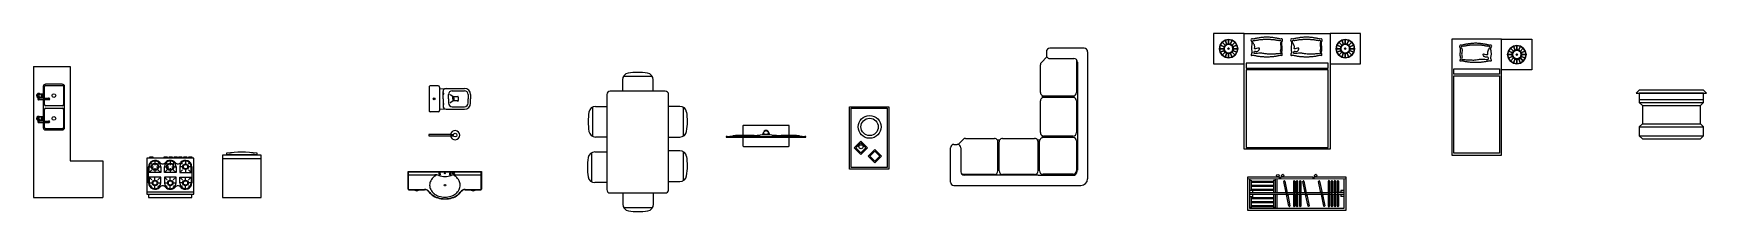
# Model space of a CAD drawing. Header units: centimetres. Extents: x 1322 to 4059, y 2074 to 2366.
import ezdxf

# ---------------------------------------------------------------- set-up
doc = ezdxf.new("R2010")
doc.units = ezdxf.units.CM
doc.layers.add('Blocos', color=242, linetype='Continuous')

# ---------------------------------------------------------------- blocks, each defined once
blk = doc.blocks.new('pia_cozinha')
at = {"layer": 'Blocos'}
for p, q in [((0, 214.9), (60, 214.9)), ((0, 214.9), (0, 0)), ((60, 214.9), (60, 60)), ((7, 164), (7, 166)), ((8.5, 168.9), (9.2, 168.9)), ((8.5, 165.4), (9.2, 165.4)), ((10, 164), (10, 164.8)), ((10.5, 169.7), (10.9, 169.7)), ((10.5, 164.7), (10.9, 164.7)), ((14.2, 169.7), (10.9, 169.7)), ((10.9, 164.7), (14.2, 164.7)), ((15.9, 181.9), (15.9, 167.9)), ((15.9, 166.4), (15.9, 162.7)), ((17.9, 162.7), (17.9, 181.9)), ((46.9, 185.9), (19.9, 185.9)), ((19.9, 183.9), (46.9, 183.9)), ((48.9, 181.9), (48.9, 152.4)), ((50.9, 114.9), (50.9, 181.9)), ((7, 164), (7, 161.7)), ((8.5, 162.7), (10, 162.7)), ((8.5, 160.7), (9.6, 160.7)), ((9.6, 160.7), (15.9, 160.7)), ((10, 162.7), (10, 164)), ((15.9, 162.7), (10, 162.7)), ((15.9, 162.7), (25.5, 162.7)), ((15.9, 160.7), (25.5, 160.7)), ((15.9, 160.7), (15.9, 130.4)), ((17.9, 152.4), (17.9, 160.7)), ((17.9, 125.2), (17.9, 144.4)), ((46.9, 150.4), (19.9, 150.4)), ((19.9, 146.4), (46.9, 146.4)), ((48.9, 144.4), (48.9, 114.9)), ((7, 126.5), (7, 128.5)), ((7, 126.5), (7, 124.2)), ((8.5, 131.4), (9.2, 131.4)), ((8.5, 127.9), (9.2, 127.9)), ((8.5, 125.2), (10, 125.2)), ((8.5, 123.2), (9.6, 123.2)), ((9.6, 123.2), (15.9, 123.2)), ((10, 126.5), (10, 127.3)), ((10, 125.2), (10, 126.5)), ((15.9, 125.2), (10, 125.2)), ((10.5, 132.2), (10.9, 132.2)), ((10.5, 127.2), (10.9, 127.2)), ((14.2, 132.2), (10.9, 132.2)), ((10.9, 127.2), (14.2, 127.2)), ((15.9, 128.9), (15.9, 125.2)), ((15.9, 125.2), (25.5, 125.2)), ((15.9, 123.2), (25.5, 123.2)), ((15.9, 123.2), (15.9, 114.9)), ((17.9, 114.9), (17.9, 123.2)), ((46.9, 112.9), (19.9, 112.9)), ((19.9, 110.9), (46.9, 110.9)), ((60, 60), (113.6, 60)), ((113.6, 60), (113.6, 0)), ((0, 0), (113.6, 0))]:
    blk.add_line(p, q, dxfattribs=at)
for centre in [(33.4, 167.2), (33.4, 129.7)]:
    blk.add_circle(centre, 3, dxfattribs=at)
for centre, radius, start, end in [((8.5, 167.2), 3.5, 45.5847, 244.6231), ((8.5, 167.2), 1.75, 90, 204.62), ((6, 166), 1, 360, 24.62), ((8.5, 167.2), 1.75, 211.0027, 270), ((12.2, 167.2), 3.52, 163.6751, 180), ((12.2, 167.2), 3.52, 180, 196.3249), ((11.4, 167.4), 2.62, 144.7356, 163.6751), ((11.4, 166.9), 2.62, 196.3249, 215.2644), ((10.8, 167.8), 1.95, 120.3612, 144.7356), ((10.8, 166.6), 1.95, 215.2644, 239.6388), ((10.5, 168.4), 1.27, 90, 120.3612), ((10.5, 166), 1.27, 239.6388, 270), ((8.5, 167.2), 3.5, 295.3769, 314.4153), ((16, 167.2), 3.52, 163.6751, 180), ((16, 167.2), 3.52, 180, 196.3249), ((15.1, 167.4), 2.62, 144.7356, 163.6751), ((15.1, 166.9), 2.62, 196.3249, 215.2644), ((14.6, 167.8), 1.95, 120.3612, 144.7356), ((14.6, 166.6), 1.95, 215.2644, 239.6388), ((14.2, 168.4), 1.27, 90, 120.3612), ((14.2, 166), 1.27, 239.6388, 270), ((14.2, 168.4), 1.27, 59.6388, 90), ((14.2, 166), 1.27, 270, 300.3612), ((15.5, 167.2), 1.06, 163.6751, 180), ((15.5, 167.2), 1.06, 180, 196.3249), ((15.2, 167.3), 0.787, 144.7356, 163.6751), ((15.2, 167.1), 0.787, 196.3249, 215.2644), ((15.1, 167.4), 0.586, 120.3612, 144.7356), ((15.1, 167), 0.586, 215.2644, 239.6388), ((15, 167.6), 0.381, 90, 120.3612), ((15, 166.8), 0.381, 239.6388, 270), ((13.9, 167.8), 1.95, 35.2644, 59.6388), ((13.9, 166.6), 1.95, 300.3612, 324.7356), ((15, 167.6), 0.381, 59.6388, 90), ((15, 166.8), 0.381, 270, 300.3612), ((14.9, 167.4), 0.586, 35.2644, 59.6388), ((14.9, 167), 0.586, 300.3612, 324.7356), ((14.7, 167.3), 0.787, 16.3249, 35.2644), ((14.7, 167.1), 0.787, 324.7356, 343.6751), ((13.3, 167.4), 2.62, 16.3249, 35.2644), ((14.4, 167.2), 1.06, 360, 16.3249), ((14.4, 167.2), 1.06, 343.6751, 0), ((13.3, 166.9), 2.62, 324.7356, 343.6751), ((12.5, 167.2), 3.52, 12.2054, 16.3249), ((12.5, 167.2), 3.52, 343.6751, 347.7946), ((19.9, 181.9), 4, 90, 180), ((12.5, 167.2), 3.52, 0, 12.2054), ((12.5, 167.2), 3.52, 347.7946, 360), ((19.9, 181.9), 2, 90, 180), ((46.9, 181.9), 4, 0, 90), ((46.9, 181.9), 2, 0, 90), ((8.5, 161.7), 1.5, 41.8103, 180), ((8.5, 161.7), 1.5, 180, 318.1897), ((8.5, 161.7), 1, 90.0002, 270.0002), ((19.9, 152.4), 2, 180, 270), ((19.9, 144.4), 2, 90, 180), ((25.5, 161.7), 1.25, 233.1301, 126.8699), ((25.5, 161.7), 1, 270.0001, 90.0001), ((46.9, 152.4), 2, 270, 0), ((46.9, 144.4), 2, 0, 90), ((8.5, 129.7), 3.5, 45.5847, 244.6231), ((8.5, 129.7), 1.75, 90, 204.62), ((6, 128.5), 1, 360, 24.62), ((8.5, 129.7), 1.75, 211.0027, 270), ((8.5, 124.2), 1.5, 41.8103, 180), ((8.5, 124.2), 1.5, 180, 318.1897), ((8.5, 124.2), 1, 90.0002, 270.0002), ((12.2, 129.7), 3.52, 163.6751, 180), ((12.2, 129.7), 3.52, 180, 196.3249), ((11.4, 129.9), 2.62, 144.7356, 163.6751), ((11.4, 129.4), 2.62, 196.3249, 215.2644), ((10.8, 130.3), 1.95, 120.3612, 144.7356), ((10.8, 129.1), 1.95, 215.2644, 239.6388), ((10.5, 130.9), 1.27, 90, 120.3612), ((10.5, 128.5), 1.27, 239.6388, 270), ((8.5, 129.7), 3.5, 295.3769, 314.4153), ((16, 129.7), 3.52, 163.6751, 180), ((16, 129.7), 3.52, 180, 196.3249), ((15.1, 129.9), 2.62, 144.7356, 163.6751), ((15.1, 129.4), 2.62, 196.3249, 215.2644), ((14.6, 130.3), 1.95, 120.3612, 144.7356), ((14.6, 129.1), 1.95, 215.2644, 239.6388), ((14.2, 130.9), 1.27, 90, 120.3612), ((14.2, 128.5), 1.27, 239.6388, 270), ((14.2, 130.9), 1.27, 59.6388, 90), ((14.2, 128.5), 1.27, 270, 300.3612), ((15.5, 129.7), 1.06, 163.6751, 180), ((15.5, 129.7), 1.06, 180, 196.3249), ((15.2, 129.8), 0.787, 144.7356, 163.6751), ((15.2, 129.6), 0.787, 196.3249, 215.2644), ((15.1, 129.9), 0.586, 120.3612, 144.7356), ((15.1, 129.5), 0.586, 215.2644, 239.6388), ((15, 130.1), 0.381, 90, 120.3612), ((15, 129.3), 0.381, 239.6388, 270), ((13.9, 130.3), 1.95, 35.2644, 59.6388), ((13.9, 129.1), 1.95, 300.3612, 324.7356), ((15, 130.1), 0.381, 59.6388, 90), ((15, 129.3), 0.381, 270, 300.3612), ((14.9, 129.9), 0.586, 35.2644, 59.6388), ((14.9, 129.5), 0.586, 300.3612, 324.7356), ((14.7, 129.8), 0.787, 16.3249, 35.2644), ((14.7, 129.6), 0.787, 324.7356, 343.6751), ((13.3, 129.9), 2.62, 16.3249, 35.2644), ((14.4, 129.7), 1.06, 0, 16.3249), ((14.4, 129.7), 1.06, 343.6751, 0), ((13.3, 129.4), 2.62, 324.7356, 343.6751), ((12.5, 129.7), 3.52, 12.2054, 16.3249), ((12.5, 129.7), 3.52, 343.6751, 347.7946), ((12.5, 129.7), 3.52, 0, 12.2054), ((12.5, 129.7), 3.52, 347.7946, 360), ((19.9, 114.9), 4, 180, 270), ((19.9, 114.9), 2, 180, 270), ((25.5, 124.2), 1.25, 233.1301, 126.8699), ((25.5, 124.2), 1, 270.0001, 90.0001), ((46.9, 114.9), 2, 270, 0), ((46.9, 114.9), 4, 270, 0)]:
    blk.add_arc(centre, radius, start, end, dxfattribs=at)
blk = doc.blocks.new('fogão_6bocas')
at = {"layer": 'Blocos'}
for p, q in [((-33.8, 64.5), (-38.5, 64.5)), ((-38.5, 64.5), (-38.5, 5.5)), ((-27.8, 66), (-33.8, 66)), ((-33.8, 66), (-33.8, 64.5)), ((-27.8, 64.5), (-33.8, 64.5)), ((-29.9, 55.4), (-31.7, 57.2)), ((-27.8, 64.5), (-27.8, 66)), ((-10.2, 64.5), (-27.8, 64.5)), ((-25, 60), (-25, 53)), ((-20.1, 55.4), (-18.3, 57.2)), ((-4.2, 66), (-10.2, 66)), ((-10.2, 66), (-10.2, 64.5)), ((-4.2, 64.5), (-10.2, 64.5)), ((-4.9, 55.4), (-6.7, 57.2)), ((-4.2, 64.5), (-4.2, 66)), ((-2.2, 64.5), (-4.2, 64.5)), ((3.8, 66), (-2.2, 66)), ((-2.2, 66), (-2.2, 64.5)), ((3.8, 64.5), (-2.2, 64.5)), ((0, 60), (0, 53)), ((3.8, 64.5), (3.8, 66)), ((5.8, 64.5), (3.8, 64.5)), ((4.9, 55.4), (6.7, 57.2)), ((11.8, 66), (5.8, 66)), ((5.8, 66), (5.8, 64.5)), ((11.8, 64.5), (5.8, 64.5)), ((11.8, 64.5), (11.8, 66)), ((13.8, 64.5), (11.8, 64.5)), ((19.8, 66), (13.8, 66)), ((13.8, 66), (13.8, 64.5)), ((19.8, 64.5), (13.8, 64.5)), ((20.1, 55.4), (18.3, 57.2)), ((19.8, 64.5), (19.8, 66)), ((21.8, 64.5), (19.8, 64.5)), ((27.8, 66), (21.8, 66)), ((21.8, 66), (21.8, 64.5)), ((27.8, 64.5), (21.8, 64.5)), ((25, 60), (25, 53)), ((27.8, 64.5), (27.8, 66)), ((29.8, 64.5), (27.8, 64.5)), ((35.8, 66), (29.8, 66)), ((29.8, 66), (29.8, 64.5)), ((35.8, 64.5), (29.8, 64.5)), ((29.9, 55.4), (31.7, 57.2)), ((35.8, 64.5), (35.8, 66)), ((38.5, 64.5), (35.8, 64.5)), ((38.5, 5.5), (38.5, 64.5)), ((-35.5, 24), (-35.5, 50.5)), ((-34.5, 41), (-34.5, 50.5)), ((-34.5, 50.5), (-27.5, 50.5)), ((-29.9, 45.6), (-34.5, 41)), ((-15.5, 41), (-34.5, 41)), ((-29.9, 28.9), (-34.5, 33.5)), ((-15.5, 33.5), (-34.5, 33.5)), ((-34.5, 33.5), (-34.5, 24)), ((-25, 48), (-25, 41)), ((-25, 26.5), (-25, 33.5)), ((-22.5, 50.5), (-15.5, 50.5)), ((-20.1, 45.6), (-15.5, 41)), ((-20.1, 28.9), (-15.5, 33.5)), ((-15.5, 50.5), (-15.5, 41)), ((-15.5, 24), (-15.5, 33.5)), ((-9.5, 41), (-9.5, 50.5)), ((-9.5, 50.5), (-2.5, 50.5)), ((-4.9, 45.6), (-9.5, 41)), ((9.5, 41), (-9.5, 41)), ((9.5, 33.5), (-9.5, 33.5)), ((-9.5, 33.5), (-9.5, 24)), ((-4.9, 28.9), (-9.5, 33.5)), ((0, 48), (0, 41)), ((0, 26.5), (0, 33.5)), ((2.5, 50.5), (9.5, 50.5)), ((4.9, 45.6), (9.5, 41)), ((4.9, 28.9), (9.5, 33.5)), ((9.5, 50.5), (9.5, 41)), ((9.5, 24), (9.5, 33.5)), ((22.5, 50.5), (15.5, 50.5)), ((15.5, 50.5), (15.5, 41)), ((20.1, 45.6), (15.5, 41)), ((15.5, 41), (34.5, 41)), ((15.5, 24), (15.5, 33.5)), ((15.5, 33.5), (34.5, 33.5)), ((20.1, 28.9), (15.5, 33.5)), ((25, 48), (25, 41)), ((25, 26.5), (25, 33.5)), ((34.5, 50.5), (27.5, 50.5)), ((29.9, 45.6), (34.5, 41)), ((29.9, 28.9), (34.5, 33.5)), ((34.5, 41), (34.5, 50.5)), ((34.5, 33.5), (34.5, 24)), ((35.5, 50.5), (35.5, 24)), ((-38.5, 9.5), (38.5, 9.5)), ((-38.5, 5.5), (-35.5, 5.5)), ((-35.5, 5.5), (35.5, 5.5)), ((-35.5, 5.5), (-35.5, 0)), ((-35.5, 0), (35.5, 0)), ((-34.5, 24), (-27.5, 24)), ((-29.9, 19.1), (-31.7, 17.3)), ((-25, 14.5), (-25, 21.5)), ((-22.5, 24), (-15.5, 24)), ((-20.1, 19.1), (-18.3, 17.3)), ((-9.5, 24), (-2.5, 24)), ((-4.9, 19.1), (-6.7, 17.3)), ((0, 14.5), (0, 21.5)), ((2.5, 24), (9.5, 24)), ((4.9, 19.1), (6.7, 17.3)), ((22.5, 24), (15.5, 24)), ((20.1, 19.1), (18.3, 17.3)), ((25, 14.5), (25, 21.5)), ((34.5, 24), (27.5, 24)), ((29.9, 19.1), (31.7, 17.3)), ((35.5, 0), (35.5, 5.5)), ((35.5, 5.5), (38.5, 5.5))]:
    blk.add_line(p, q, dxfattribs=at)
for centre, radius in [((-25, 50.5), 6), ((-25, 50.5), 5), ((0, 50.5), 6), ((0, 50.5), 5), ((25, 50.5), 4.5), ((-25, 24), 4.5), ((-25, 24), 3.5), ((0, 24), 4.5), ((0, 24), 3.5), ((25, 24), 4.5), ((25, 50.5), 3.5), ((25, 24), 3.5)]:
    blk.add_circle(centre, radius, dxfattribs=at)
for centre, radius, start, end in [((-25, 50.5), 10.5, 40.7491, 180), ((-25, 50.5), 9.5, 0, 180), ((-12.5, 61.3), 6, 220.7491, 319.2509), ((0, 50.5), 9.5, 0, 180), ((0, 50.5), 10.5, 40.7491, 139.2509), ((12.5, 61.3), 6, 220.7491, 319.2509), ((25, 50.5), 9.5, 0, 180), ((25, 50.5), 10.5, 0, 139.2509), ((-25, 24), 10.5, 180, 319.2509), ((-25, 24), 9.5, 180, 0), ((-12.5, 13.2), 6, 40.7491, 139.2509), ((0, 24), 9.5, 180, 0), ((0, 24), 10.5, 220.7491, 319.2509), ((12.5, 13.2), 6, 40.7491, 139.2509), ((25, 24), 9.5, 180, 0), ((25, 24), 10.5, 220.7491, 0)]:
    blk.add_arc(centre, radius, start, end, dxfattribs=at)
blk = doc.blocks.new('geladeira')
at = {"layer": 'Blocos'}
for p, q in [((-21, 69.5), (-31.5, 69.5)), ((-31.5, 69.5), (-31.5, 0)), ((31.5, 63.5), (-31.5, 63.5)), ((-25, 72.8), (-25, 70.8)), ((-25, 70.8), (-21, 70.8)), ((-16, 70.8), (-21, 70.8)), ((-21, 70.8), (-21, 69.5)), ((-16, 69.5), (-21, 69.5)), ((-16, 69.5), (-16, 70.8)), ((-16, 70.8), (16, 70.8)), ((16, 69.5), (-16, 69.5)), ((21, 70.8), (16, 70.8)), ((16, 70.8), (16, 69.5)), ((21, 69.5), (16, 69.5)), ((21, 69.5), (21, 70.8)), ((21, 70.8), (25, 70.8)), ((31.5, 69.5), (21, 69.5)), ((25, 70.8), (25, 72.8)), ((31.5, 0), (31.5, 69.5)), ((-31.5, 0), (31.5, 0))]:
    blk.add_line(p, q, dxfattribs=at)
blk.add_arc((0, -134.8), 209.1, 83.134, 96.866, dxfattribs=at)
blk = doc.blocks.new('pia_banheiro')
at = {"layer": 'Blocos'}
for p, q in [((-60, -29), (-60, 0)), ((-60, 0), (60, 0)), ((60, 0), (60, -29)), ((-59.5, -29), (-59.5, -0.5)), ((-59.5, -0.5), (59.5, -0.5)), ((-59.5, -5.5), (-16.6, -5.5)), ((16.6, -5.5), (59.5, -5.5)), ((59.5, -29), (59.5, -0.5)), ((-59, -29.5), (-33.3, -29.5)), ((-59, -30), (-33.3, -30)), ((-59, -30.7), (-59, -30)), ((-49.3, -30.7), (-59, -30.7)), ((-49.3, -30.7), (-48.3, -30.7)), ((-48.3, -30.7), (-44, -30.7)), ((-44, -30.7), (-43, -30.7)), ((-33.3, -30.7), (-43, -30.7)), ((-33.3, -30), (-33.3, -30.7)), ((33.3, -29.5), (59, -29.5)), ((33.3, -30.7), (33.3, -30)), ((33.3, -30), (59, -30)), ((43, -30.7), (33.3, -30.7)), ((43, -30.7), (44, -30.7)), ((44, -30.7), (48.3, -30.7)), ((48.3, -30.7), (49.3, -30.7)), ((59, -30.7), (49.3, -30.7)), ((59, -30), (59, -30.7))]:
    blk.add_line(p, q, dxfattribs=at)
for centre, radius in [((0, -22.5), 1.25), ((-0.1, -3.2), 0.653), ((14.1, -2.8), 1.31), ((14.1, -2.8), 0.805)]:
    blk.add_circle(centre, radius, dxfattribs=at)
for centre, radius, start, end in [((-9.3, -22.5), 15.7, 152.3071, 180), ((-9.3, -22.5), 15.7, 180, 207.6929), ((-4.8, -24.9), 20.8, 128.2804, 152.3071), ((-1.9, -28.5), 25.5, 116.5933, 128.2804), ((-16.6, -25.5), 20, 71.2758, 90), ((-7.9, -3.2), 2.26, 172.9335, 190.0869), ((-8.7, -3.1), 1.5, 148.4998, 172.9335), ((-6.8, -3), 3.33, 190.0869, 204.2101), ((0, 23.4), 31.6, 251.2758, 270), ((-7.9, -3.2), 2.06, 172.9335, 190.0869), ((-9.3, -2.7), 0.772, 114.2101, 148.4998), ((-8.7, -3.1), 1.3, 148.4998, 172.9335), ((-6.8, -3), 3.13, 190.0869, 204.2101), ((-6.8, -3), 3.33, 204.2101, 218.3334), ((-9.3, -2.7), 0.572, 114.2101, 148.4998), ((-6.8, -3), 3.13, 204.2101, 218.3334), ((-9.3, -2.7), 0.772, 79.9205, 114.2101), ((-9.3, -2.7), 0.572, 79.9205, 114.2101), ((-7.7, -3.7), 2.26, 218.3334, 235.4867), ((-7.7, -3.7), 2.06, 218.3334, 235.4867), ((-9.4, -3.5), 1.3, 55.4867, 79.9205), ((-9.4, -3.5), 1.5, 55.4867, 79.9205), ((-8.1, -4.3), 1.5, 235.4867, 259.9205), ((-8.1, -4.3), 1.3, 235.4867, 259.9205), ((-9.8, -4.1), 2.06, 38.3334, 55.4867), ((-9.8, -4.1), 2.26, 38.3334, 55.4867), ((-8.2, -5), 0.772, 259.9205, 294.2101), ((-8.2, -5), 0.572, 259.9205, 294.2101), ((-10.7, -4.7), 3.13, 24.2101, 38.3334), ((-10.7, -4.7), 3.33, 24.2101, 38.3334), ((-8.2, -5), 0.572, 294.2101, 328.4998), ((-8.2, -5), 0.772, 294.2101, 328.4998), ((-10.7, -4.7), 3.13, 10.0869, 24.2101), ((-8.9, -4.7), 1.3, 328.4998, 352.9335), ((-10.7, -4.7), 3.33, 10.0869, 24.2101), ((-9.6, -4.6), 2.06, 352.9335, 10.0869), ((-8.9, -4.7), 1.5, 328.4998, 352.9335), ((-9.6, -4.6), 2.26, 352.9335, 10.0869), ((0, 23.4), 31.6, 270, 288.7242), ((10.7, -4.7), 3.33, 155.7899, 169.9131), ((9.6, -4.6), 2.26, 169.9131, 187.0665), ((8.9, -4.7), 1.5, 187.0665, 211.5002), ((10.7, -4.7), 3.33, 141.6666, 155.7899), ((10.7, -4.7), 3.13, 155.7899, 169.9131), ((9.6, -4.6), 2.06, 169.9131, 187.0665), ((8.9, -4.7), 1.3, 187.0665, 211.5002), ((8.2, -5), 0.772, 211.5002, 245.7899), ((10.7, -4.7), 3.13, 141.6666, 155.7899), ((8.2, -5), 0.572, 211.5002, 245.7899), ((8.2, -5), 0.772, 245.7899, 280.0795), ((8.2, -5), 0.572, 245.7899, 280.0795), ((9.8, -4.1), 2.26, 124.5133, 141.6666), ((9.8, -4.1), 2.06, 124.5133, 141.6666), ((8.1, -4.3), 1.3, 280.0795, 304.5133), ((8.1, -4.3), 1.5, 280.0795, 304.5133), ((9.4, -3.5), 1.5, 100.0795, 124.5133), ((9.4, -3.5), 1.3, 100.0795, 124.5133), ((7.7, -3.7), 2.06, 304.5133, 321.6666), ((7.7, -3.7), 2.26, 304.5133, 321.6666), ((9.3, -2.7), 0.772, 65.7899, 100.0795), ((9.3, -2.7), 0.572, 65.7899, 100.0795), ((6.8, -3), 3.13, 321.6666, 335.7899), ((9.3, -2.7), 0.572, 31.5002, 65.7899), ((6.8, -3), 3.33, 321.6666, 335.7899), ((9.3, -2.7), 0.772, 31.5002, 65.7899), ((6.8, -3), 3.13, 335.7899, 349.9131), ((8.7, -3.1), 1.3, 7.0665, 31.5002), ((8.7, -3.1), 1.5, 7.0665, 31.5002), ((7.9, -3.2), 2.06, 349.9131, 7.0665), ((6.8, -3), 3.33, 335.7899, 349.9131), ((7.9, -3.2), 2.26, 349.9131, 7.0665), ((16.6, -25.5), 20, 90, 108.7242), ((1.9, -28.5), 25.5, 51.7196, 63.4067), ((4.8, -24.9), 20.8, 27.6929, 51.7196), ((9.3, -22.5), 15.7, 0, 27.6929), ((9.3, -22.5), 15.7, 332.3071, 0), ((-59, -29), 1, 180, 270), ((-59, -29), 0.5, 180, 270), ((-46.2, -26.3), 5.43, 234.6741, 305.3259), ((-46.2, -26.3), 4.92, 243.956, 296.044), ((-33.3, -39), 9.5, 36.445, 90), ((-33.3, -39), 9, 36.445, 90), ((-4.4, -17.1), 27.3, 217.3282, 231.9424), ((-6.5, -19.2), 23.8, 216.445, 232.8255), ((-4.8, -20.1), 20.8, 207.6929, 231.7196), ((-4.2, -17.2), 27.4, 231.5488, 253.8385), ((-2.6, -14), 30.4, 232.8255, 252.5617), ((-1.9, -16.5), 25.5, 231.7196, 251.8976), ((0, -5.8), 39.4, 252.5617, 270), ((0, -5.8), 38.9, 252.5617, 270), ((0, -10.6), 31.6, 251.8976, 270), ((0, -10.6), 31.6, 270, 288.1024), ((0, -5.8), 38.9, 270, 287.4383), ((0.2, -6.8), 38.4, 269.7746, 287.6636), ((1.9, -16.5), 25.5, 288.1024, 308.2804), ((2.6, -14), 30.4, 287.4383, 307.1745), ((3, -14.9), 29.9, 287.1087, 307.504), ((4.8, -20.1), 20.8, 308.2804, 332.3071), ((6.5, -19.2), 23.8, 307.1745, 323.555), ((-180, 165), 286.2, 314.6708, 316.0586), ((33.3, -39), 9.5, 90, 143.555), ((33.3, -39), 9, 90, 143.555), ((46.2, -26.2), 5.45, 234.8702, 305.1298), ((46.2, -26.3), 4.92, 243.956, 296.044), ((59, -29), 1, 270, 0), ((59, -29), 0.5, 270, 0)]:
    blk.add_arc(centre, radius, start, end, dxfattribs=at)
blk = doc.blocks.new('chuveiro')
at = {"layer": 'Blocos'}
for p, q in [((35.6, 1), (0, 1)), ((0, 1), (0, -1)), ((35.6, 1), (40.2, 1)), ((0, -1), (35.6, -1)), ((35.6, -1), (40.2, -1))]:
    blk.add_line(p, q, dxfattribs=at)
blk.add_circle((43, 0), 3, dxfattribs=at)
blk.add_arc((43, 0), 7.5, 187.6623, 172.3377, dxfattribs=at)
blk = doc.blocks.new('vaso_sanitário')
at = {"layer": 'Blocos'}
for p, q in [((0, 20.1), (0, -20.1)), ((14.5, 21.3), (1.2, 21.3)), ((16.5, 19.3), (16.5, -19.2)), ((16.5, 16.5), (27.5, 17)), ((22.5, 0), (22.5, 12)), ((22.5, 0), (22.5, -12)), ((27.5, 17), (57.5, 17)), ((31.5, 0), (31.5, 7)), ((31.5, 0), (31.5, -7)), ((33.9, 6.4), (33.9, 7.1)), ((38.3, 3.7), (33.9, 6.4)), ((37.5, 13), (57.5, 13)), ((38.5, 0), (38.5, 3)), ((40, 1.9), (38.5, 2)), ((38.5, 0), (38.5, -3)), ((45.5, 3.5), (39, 3.5)), ((63.5, 7), (63.5, 0)), ((63.5, -7), (63.5, 0)), ((67.5, 7), (67.5, 0)), ((67.5, -7), (67.5, 0)), ((14.5, -21.3), (1.2, -21.3)), ((16.5, -16.5), (27.5, -17)), ((27.5, -17), (57.5, -17)), ((38.3, -3.7), (33.9, -6.4)), ((33.9, -6.4), (33.9, -7.1)), ((37.5, -13), (57.5, -13)), ((40, -1.9), (38.5, -2)), ((45.5, -3.5), (39, -3.5))]:
    blk.add_line(p, q, dxfattribs=at)
for radius in [1.5, 1]:
    blk.add_circle((7.8, 0), radius, dxfattribs=at)
for centre, radius, start, end in [((1.2, 20.1), 1.2, 90, 180), ((14.5, 19.3), 2, 0, 90), ((27.5, 12), 5, 90, 180), ((24.1, 8.4), 0.967, 164.5629, 180), ((24.1, 8.4), 0.967, 180, 195.4371), ((23.8, 8.5), 0.694, 146.3099, 164.5629), ((23.8, 8.4), 0.694, 195.4371, 213.6901), ((23.7, 8.6), 0.493, 121.8535, 146.3099), ((23.7, 8.3), 0.493, 213.6901, 238.1465), ((23.6, 8.8), 0.294, 90, 121.8535), ((23.6, 8.1), 0.294, 238.1465, 270), ((23.6, 8.8), 0.294, 58.1465, 90), ((23.6, 8.1), 0.294, 270, 301.8535), ((23.5, 8.6), 0.493, 33.6901, 58.1465), ((23.5, 8.3), 0.493, 301.8535, 326.3099), ((23.3, 8.5), 0.694, 15.4371, 33.6901), ((23.3, 8.4), 0.694, 326.3099, 344.5629), ((23, 8.4), 0.967, 0, 15.4371), ((23, 8.4), 0.967, 344.5629, 360), ((37.5, 7), 6, 90, 180), ((39, 3), 0.5, 90, 180), ((39.9, 1.2), 0.67, 14.1141, 81.8789), ((35.3, -0.4), 5.5, 4.685, 19.1599), ((35.3, 0.4), 5.5, 340.8401, 355.315), ((45.3, 6.9), 3.47, 272.8237, 292.69), ((46.8, 3.3), 0.5, 13.9425, 112.69), ((36.3, -0.2), 11.6, 0.9159, 18.0203), ((36.3, 0.2), 11.6, 341.9797, 359.0841), ((57.5, 7), 10, 0, 90), ((57.5, 7), 6, 0, 90), ((1.2, -20.1), 1.2, 180, 270), ((14.5, -19.2), 2, 270, 0), ((27.5, -12), 5, 180, 270), ((24.1, -8.4), 0.967, 164.5629, 180), ((24.1, -8.4), 0.967, 180, 195.4371), ((23.8, -8.4), 0.694, 146.3099, 164.5629), ((23.8, -8.5), 0.694, 195.4371, 213.6901), ((23.7, -8.3), 0.493, 121.8535, 146.3099), ((23.7, -8.6), 0.493, 213.6901, 238.1465), ((23.6, -8.1), 0.294, 90, 121.8535), ((23.6, -8.8), 0.294, 238.1465, 270), ((23.6, -8.1), 0.294, 58.1465, 90), ((23.6, -8.8), 0.294, 270, 301.8535), ((23.5, -8.3), 0.493, 33.6901, 58.1465), ((23.5, -8.6), 0.493, 301.8535, 326.3099), ((23.3, -8.4), 0.694, 15.4371, 33.6901), ((23.3, -8.5), 0.694, 326.3099, 344.5629), ((23, -8.4), 0.967, 0, 15.4371), ((23, -8.4), 0.967, 344.5629, 360), ((37.5, -7), 6, 180, 270), ((39, -3), 0.5, 180, 270), ((39.9, -1.2), 0.67, 278.1211, 345.8859), ((45.3, -6.9), 3.47, 67.31, 87.1763), ((46.8, -3.3), 0.5, 247.31, 346.0575), ((57.5, -7), 10, 270, 0), ((57.5, -7), 6, 270, 0)]:
    blk.add_arc(centre, radius, start, end, dxfattribs=at)
blk = doc.blocks.new('mesa_sala_jantar')
at = {"layer": 'Blocos'}
for p, q in [((45, 83.4), (-45, 83.4)), ((-25, 102.2), (-25, 83.4)), ((-23.3, 108), (23.6, 108)), ((25.2, 83.4), (25.2, 102.2)), ((-74.2, 57.2), (-74.2, 9.7)), ((-68.9, 58.6), (-50.6, 58.6)), ((-50.6, 77.9), (-50.6, -77.9)), ((50.6, -77.9), (50.6, 77.9)), ((69.1, 58.6), (50.6, 58.6)), ((74.5, 57.2), (74.5, 9.7)), ((-50.6, 8.3), (-68.8, 8.3)), ((50.6, 8.3), (69.1, 8.3)), ((-75.5, -17.6), (-75.5, -65.1)), ((-70.2, -16.2), (-50.6, -16.2)), ((69.1, -14.2), (50.6, -14.2)), ((74.5, -15.6), (74.5, -63.1)), ((-50.6, -66.5), (-70.1, -66.5)), ((50.6, -64.5), (69.1, -64.5)), ((-45, -83.4), (45, -83.4)), ((-24.5, -83.4), (-24.5, -101.8)), ((-23.2, -107.1), (24.3, -107.1)), ((25.7, -101.8), (25.7, -83.4))]:
    blk.add_line(p, q, dxfattribs=at)
for centre, radius, start, end in [((-13.9, 102.2), 11.1, 99.3723, 180), ((0.1, 17.4), 97, 90, 99.3723), ((0.1, 17.4), 97, 80.6277, 90), ((14.1, 102.2), 11.1, 0, 80.6277), ((-45, 77.9), 5.56, 90, 180), ((45, 77.9), 5.56, 0, 90), ((-68.9, 47.5), 11.1, 90, 170.6936), ((69.1, 47.5), 11.1, 9.3064, 90), ((14.9, 33.7), 96, 170.6936, 180.0902), ((17.2, 33.7), 98.3, 180.0902, 189.4567), ((-17, 33.7), 98.3, 350.5433, 359.9098), ((-14.6, 33.7), 96, 359.9098, 9.3064), ((-68.8, 19.4), 11.1, 189.4567, 270), ((69.1, 19.4), 11.1, 270, 350.5433), ((13.6, -41), 96, 170.6936, 180.0902), ((-70.2, -27.3), 11.1, 90, 170.6936), ((69.1, -25.4), 11.1, 9.3064, 90), ((-14.6, -39.1), 96, 359.9098, 9.3064), ((15.9, -41), 98.3, 180.0902, 189.4567), ((-17, -39.1), 98.3, 350.5433, 359.9098), ((-70.1, -55.4), 11.1, 189.4567, 270), ((-45, -77.9), 5.56, 180, 270), ((45, -77.9), 5.56, 270, 0), ((69.1, -53.4), 11.1, 270, 350.5433), ((-13.4, -101.8), 11.1, 180, 260.6277), ((14.6, -101.8), 11.1, 279.3723, 0), ((0.6, -17), 97, 260.6277, 270), ((0.6, -17), 97, 270, 279.3723)]:
    blk.add_arc(centre, radius, start, end, dxfattribs=at)
blk = doc.blocks.new('tv_lcd')
at = {"layer": 'Blocos'}
for p, q in [((36.9, 0), (-36.9, 0)), ((-63.7, -18.2), (-65.3, -18.2)), ((-65.3, -18.2), (-65.3, -19.5)), ((-65.3, -19.2), (65.3, -19.2)), ((-65.3, -19.5), (-37.9, -19.5)), ((-63.7, -18.2), (63.7, -18.2)), ((-37.9, -16.5), (-45.3, -16.5)), ((-37.9, -1), (-37.9, -16.5)), ((-19.4, -16.5), (-37.9, -16.5)), ((-37.9, -19.5), (37.9, -19.5)), ((-37.9, -19.5), (-37.9, -33.5)), ((37.9, -16.5), (25, -16.5)), ((37.9, -16.5), (37.9, -1)), ((45.3, -16.5), (37.9, -16.5)), ((37.9, -33.5), (37.9, -19.5)), ((37.9, -19.5), (65.3, -19.5)), ((65.3, -18.2), (63.7, -18.2)), ((65.3, -19.5), (65.3, -18.2)), ((-36.9, -34.5), (36.9, -34.5))]:
    blk.add_line(p, q, dxfattribs=at)
for centre, radius, start, end in [((-36.9, -1), 1, 90, 180), ((36.9, -1), 1, 0, 90), ((-63.7, 31.5), 49.7, 270, 280.6728), ((-45.3, -66.2), 49.7, 90, 100.6728), ((-19.4, 83.5), 100, 270, 275.5788), ((0, -115.5), 100, 84.4212, 95.5788), ((2, -16.9), 8.07, 115, 171.452), ((0, -4.9), 9.55, 237.9531, 302.0469), ((0, -12.7), 4.43, 10.6263, 169.3737), ((0, -12.7), 3.43, 65, 115), ((-2, -16.9), 8.07, 8.548, 65), ((25, 229.2), 245.7, 266.4417, 270.0006), ((45.3, -66.2), 49.7, 79.3272, 90), ((63.7, 31.5), 49.7, 259.3272, 270), ((-36.9, -33.5), 1, 180, 270), ((36.9, -33.5), 1, 270, 0)]:
    blk.add_arc(centre, radius, start, end, dxfattribs=at)
blk = doc.blocks.new('mesa_centro_sala')
at = {"layer": 'Blocos'}
for p, q in [((0, -51.3), (0, 51.3)), ((0, 51.3), (64.3, 51.3)), ((2.7, -48.6), (2.7, 48.6)), ((2.7, 48.6), (61.6, 48.6)), ((61.6, 48.6), (61.6, -48.6)), ((64.3, 51.3), (64.3, -51.3)), ((18.4, -5.4), (7.6, -16.2)), ((7.6, -16.2), (18.4, -27.1)), ((18.4, -7.9), (10.1, -16.2)), ((10.1, -16.2), (18.4, -24.5)), ((29.2, -16.2), (18.4, -5.4)), ((26.7, -16.2), (18.4, -7.9)), ((18.4, -27.1), (29.2, -16.2)), ((18.4, -24.5), (26.7, -16.2)), ((41.2, -18.9), (30.3, -29.7)), ((41.2, -21.4), (32.9, -29.7)), ((52, -29.7), (41.2, -18.9)), ((49.5, -29.7), (41.2, -21.4)), ((64.3, -51.3), (0, -51.3)), ((61.6, -48.6), (2.7, -48.6)), ((30.3, -29.7), (41.2, -40.6)), ((32.9, -29.7), (41.2, -38)), ((41.2, -38), (49.5, -29.7)), ((41.2, -40.6), (52, -29.7))]:
    blk.add_line(p, q, dxfattribs=at)
for centre, radius in [((32.7, 18.2), 18.7), ((32.7, 18.2), 14.2), ((18.6, -14.4), 3.38)]:
    blk.add_circle(centre, radius, dxfattribs=at)
blk = doc.blocks.new('sofá_5lugares')
at = {"layer": 'Blocos'}
for p, q in [((47.6, 219.4), (47.6, 213.8)), ((109.4, 225), (53.2, 225)), ((115.1, 11.2), (115.1, 219.4)), ((37.8, 152.5), (37.8, 197.8)), ((48.4, 210.8), (39.4, 201.8)), ((53.2, 208.1), (92.6, 208.1)), ((96.8, 206.2), (96.8, 152.5)), ((98.2, 202.5), (98.2, 25.3)), ((37.8, 86.7), (37.8, 139)), ((40.6, 147.6), (40.6, 143.8)), ((91.2, 146.8), (43.4, 146.8)), ((91.2, 144.6), (43.4, 144.6)), ((96.8, 139), (96.8, 86.7)), ((-109.4, 5.6), (-109.4, 61.9)), ((-103.8, 67.5), (-98.2, 67.5)), ((-96.9, 67.3), (-88.6, 75.6)), ((-92.6, 61.9), (-92.6, 22.5)), ((-84.6, 77.3), (-37.5, 77.3)), ((-28.8, 74.5), (-32.6, 74.5)), ((-31.8, 23.9), (-31.8, 71.7)), ((-29.6, 23.9), (-29.6, 71.7)), ((-24, 77.3), (28.3, 77.3)), ((36.6, 74.5), (33.2, 74.5)), ((34, 23.9), (34, 71.7)), ((36.3, 24.1), (36.3, 72.6)), ((40.6, 81.8), (40.6, 78)), ((91.2, 81), (43.4, 81)), ((91.2, 78.8), (43.4, 78.8)), ((96.8, 73.2), (96.8, 24.2)), ((98.2, 38.9), (98.2, 25.3)), ((-103.8, 0), (103.8, 0)), ((-37.5, 18.2), (-90.6, 18.2)), ((34, 16.9), (-86.9, 16.9)), ((28.3, 18.2), (-24, 18.2)), ((34, 16.9), (94.4, 16.9)), ((91.2, 18.5), (42.4, 18.5))]:
    blk.add_line(p, q, dxfattribs=at)
for centre, radius, start, end in [((53.2, 219.4), 5.62, 90, 180), ((109.4, 219.4), 5.62, 0, 90), ((43.4, 197.8), 5.62, 135, 180), ((53.2, 213.8), 5.62, 180, 211.548), ((53.2, 213.8), 5.62, 211.548, 270), ((92.6, 202.5), 5.62, 0, 90), ((43.4, 152.5), 5.62, 180, 240), ((43.4, 139), 5.62, 120, 180), ((43.4, 152.5), 5.62, 240, 270), ((43.4, 139), 5.62, 90, 120), ((91.2, 152.5), 5.62, 270, 0), ((91.2, 139), 5.62, 0, 90), ((43.4, 86.7), 5.62, 180, 240), ((91.2, 86.7), 5.62, 270, 0), ((-103.8, 61.9), 5.62, 90, 180), ((-98.2, 61.9), 5.62, 76.6992, 90), ((-98.2, 61.9), 5.62, 0, 76.6992), ((-84.6, 71.7), 5.62, 90, 135), ((-37.5, 71.7), 5.62, 30, 90), ((-37.5, 71.7), 5.62, 0, 30), ((-24, 71.7), 5.62, 150, 180), ((-24, 71.7), 5.62, 90, 150), ((28.3, 71.7), 5.62, 30, 90), ((28.3, 71.7), 5.62, 0, 30), ((41.9, 72.6), 5.62, 160.3259, 180), ((41.9, 72.6), 5.62, 103.877, 160.3259), ((43.4, 86.7), 5.62, 240, 270), ((43.4, 73.2), 5.62, 90, 120), ((91.2, 73.2), 5.62, 0, 90), ((-103.8, 5.6), 5.62, 180, 270), ((-86.9, 22.5), 5.62, 180, 270), ((-37.5, 23.9), 5.62, 270, 0), ((-24, 23.9), 5.62, 180, 270), ((28.3, 23.9), 5.62, 270, 0), ((41.9, 24.1), 5.62, 180, 274.793), ((91.2, 24.2), 5.62, 270, 0), ((86.9, 25.3), 11.2, 311.512, 0), ((103.8, 11.2), 11.2, 270, 0)]:
    blk.add_arc(centre, radius, start, end, dxfattribs=at)
blk = doc.blocks.new('cama_casal')
at = {"layer": 'Blocos'}
for p, q in [((-70.4, 0), (-120.4, 0)), ((-120.4, 0), (-120.4, -50)), ((-70.4, -190), (-70.4, 0)), ((-70.4, 0), (70.4, 0)), ((-70.4, -50), (-70.4, 0)), ((70.4, 0), (70.4, -50)), ((120.4, 0), (70.4, 0)), ((70.4, 0), (70.4, -190)), ((120.4, -50), (120.4, 0)), ((-58.6, -9.6), (-59, -10.7)), ((-59, -10.7), (-58.7, -12.2)), ((-58.7, -12.2), (-57.6, -14.1)), ((-57.7, -9), (-58.6, -9.6)), ((-58.1, -21), (-58.3, -22.5)), ((-58.3, -22.5), (-58.3, -23.9)), ((-58.3, -23.9), (-58.3, -25.4)), ((-58.3, -25.4), (-58.2, -26.8)), ((-58.2, -26.8), (-57.9, -28.1)), ((-57.8, -18.6), (-58.1, -21)), ((-57.6, -16.7), (-57.8, -18.6)), ((-56.6, -9), (-57.7, -9)), ((-57.6, -14.1), (-57.5, -15.2)), ((-57.5, -15.2), (-57.6, -16.7)), ((-55.4, -9.6), (-56.6, -9)), ((-56.2, -13), (-55.8, -12)), ((-56, -14.2), (-56.2, -13)), ((-55.2, -15.7), (-56, -14.2)), ((-55.8, -12), (-55.1, -11.5)), ((-54.3, -9.2), (-55.4, -9.6)), ((-54.2, -17.5), (-55.2, -15.7)), ((-55.1, -11.5), (-54.4, -11.4)), ((-54.4, -11.4), (-53.6, -11.9)), ((-53.1, -8.9), (-54.3, -9.2)), ((-53.5, -19), (-54.2, -17.5)), ((-53.6, -11.9), (-52.3, -11.6)), ((-53, -20.4), (-53.5, -19)), ((-53.2, -24.6), (-53.1, -23.7)), ((-52.8, -25.1), (-53.2, -24.6)), ((-52, -8.6), (-53.1, -8.9)), ((-53.1, -23.7), (-52.8, -22.8)), ((-52.8, -21.7), (-53, -20.4)), ((-52.8, -22.8), (-52.8, -21.7)), ((-51.7, -25.2), (-52.8, -25.1)), ((-52.3, -11.6), (-51.1, -11.4)), ((-50.8, -8.3), (-52, -8.6)), ((-50, -25), (-51.7, -25.2)), ((-51.1, -11.4), (-49.9, -11.1)), ((-49.5, -8), (-50.8, -8.3)), ((-47.7, -24.4), (-50, -25)), ((-49.9, -11.1), (-48.6, -10.9)), ((-48.3, -7.8), (-49.5, -8)), ((-48.6, -10.9), (-47.4, -10.7)), ((-47, -7.6), (-48.3, -7.8)), ((-46.1, -24.1), (-47.7, -24.4)), ((-47.4, -10.7), (-46.1, -10.5)), ((-45.8, -7.3), (-47, -7.6)), ((-46.9, -28.1), (-45.9, -26.9)), ((-46.1, -10.5), (-44.8, -10.3)), ((-45.3, -24.4), (-46.1, -24.1)), ((-45.9, -26.9), (-45.3, -25.4)), ((-44.4, -7.1), (-45.8, -7.3)), ((-45.3, -25.4), (-45.3, -24.4)), ((-44.8, -10.3), (-43.6, -10.1)), ((-43.1, -6.9), (-44.4, -7.1)), ((-43.6, -10.1), (-42.3, -10)), ((-41.7, -6.8), (-43.1, -6.9)), ((-42.3, -10), (-41, -9.9)), ((-40.4, -6.6), (-41.7, -6.8)), ((-41, -9.9), (-39.7, -9.8)), ((-39, -6.5), (-40.4, -6.6)), ((-39.7, -9.8), (-38.4, -9.7)), ((-37.5, -6.3), (-39, -6.5)), ((-38.4, -9.7), (-37.1, -9.6)), ((-36.1, -6.2), (-37.5, -6.3)), ((-37.1, -9.6), (-35.7, -9.6)), ((-34.6, -6.1), (-36.1, -6.2)), ((-35.7, -9.6), (-34.4, -9.6)), ((-33.1, -6.1), (-34.6, -6.1)), ((-34.4, -9.6), (-33.1, -9.6)), ((-31.6, -6.1), (-33.1, -6.1)), ((-33.1, -9.6), (-31.7, -9.6)), ((-31.7, -9.6), (-30.4, -9.6)), ((-30.1, -6.2), (-31.6, -6.1)), ((-30.4, -9.6), (-29, -9.6)), ((-28.6, -6.3), (-30.1, -6.2)), ((-29, -9.6), (-27.7, -9.7)), ((-27.2, -6.5), (-28.6, -6.3)), ((-27.7, -9.7), (-26.4, -9.8)), ((-25.8, -6.6), (-27.2, -6.5)), ((-26.4, -9.8), (-25.1, -9.9)), ((-24.4, -6.8), (-25.8, -6.6)), ((-25.1, -9.9), (-23.8, -10)), ((-23.1, -6.9), (-24.4, -6.8)), ((-23.8, -10), (-22.5, -10.1)), ((-21.7, -7.1), (-23.1, -6.9)), ((-22.5, -10.1), (-21.2, -10.3)), ((-20.4, -7.3), (-21.7, -7.1)), ((-21.2, -10.3), (-19.9, -10.5)), ((-19.1, -7.6), (-20.4, -7.3)), ((-19.9, -10.5), (-18.6, -10.7)), ((-17.8, -7.8), (-19.1, -7.6)), ((-18.6, -10.7), (-17.3, -10.9)), ((-16.6, -8), (-17.8, -7.8)), ((-17.3, -10.9), (-16.1, -11.1)), ((-15.4, -8.3), (-16.6, -8)), ((-16.1, -11.1), (-14.8, -11.4)), ((-14.2, -8.6), (-15.4, -8.3)), ((-14.8, -11.4), (-13.6, -11.6)), ((-13, -8.9), (-14.2, -8.6)), ((-13.6, -11.6), (-12.3, -11.9)), ((-11.8, -9.2), (-13, -8.9)), ((-12.3, -11.9), (-11.5, -11.4)), ((-10.7, -9.6), (-11.8, -9.2)), ((-11.5, -11.4), (-10.8, -11.5)), ((-10.8, -11.5), (-10.1, -12)), ((-10.7, -15.7), (-10.8, -16.9)), ((-10.8, -16.9), (-10.8, -18.8)), ((-10.8, -18.8), (-10.4, -21.2)), ((-9.6, -9), (-10.7, -9.6)), ((-9.9, -14.2), (-10.7, -15.7)), ((-10.3, -26.1), (-10.6, -27.6)), ((-10.4, -21.2), (-10.3, -22.9)), ((-10.3, -22.9), (-10.2, -24.5)), ((-10.2, -24.5), (-10.3, -26.1)), ((-10.1, -12), (-9.7, -13)), ((-9.7, -13), (-9.9, -14.2)), ((-8.6, -9), (-9.6, -9)), ((-7.7, -9.6), (-8.6, -9)), ((-8.6, -15.2), (-8.5, -14.1)), ((-8.6, -16.7), (-8.6, -15.2)), ((-8.4, -18.6), (-8.6, -16.7)), ((-8.5, -14.1), (-7.5, -12.2)), ((-8.1, -21), (-8.4, -18.6)), ((-7.9, -22.5), (-8.1, -21)), ((-8.1, -28.1), (-7.9, -26.8)), ((-7.8, -23.9), (-7.9, -22.5)), ((-7.9, -26.8), (-7.8, -25.4)), ((-7.8, -25.4), (-7.8, -23.9)), ((-7.2, -10.7), (-7.7, -9.6)), ((-7.5, -12.2), (-7.2, -10.7)), ((6.3, -9.6), (5.8, -10.7)), ((5.8, -10.7), (6.1, -12.2)), ((6.1, -12.2), (7.3, -14.1)), ((7.1, -9), (6.3, -9.6)), ((6.7, -21), (6.5, -22.5)), ((6.5, -22.5), (6.5, -23.9)), ((6.5, -23.9), (6.5, -25.4)), ((6.5, -25.4), (6.6, -26.8)), ((6.6, -26.8), (6.9, -28.1)), ((7, -18.6), (6.7, -21)), ((7.2, -16.7), (7, -18.6)), ((8.2, -9), (7.1, -9)), ((7.3, -15.2), (7.2, -16.7)), ((7.3, -14.1), (7.3, -15.2)), ((9.4, -9.6), (8.2, -9)), ((8.6, -13), (9, -12)), ((8.8, -14.2), (8.6, -13)), ((9.6, -15.7), (8.8, -14.2)), ((9, -12), (9.7, -11.5)), ((10.6, -9.2), (9.4, -9.6)), ((10.6, -17.5), (9.6, -15.7)), ((9.7, -11.5), (10.4, -11.4)), ((10.4, -11.4), (11.3, -11.9)), ((11.7, -8.9), (10.6, -9.2)), ((11.3, -19), (10.6, -17.5)), ((11.3, -11.9), (12.5, -11.6)), ((11.8, -20.4), (11.3, -19)), ((11.6, -24.6), (11.8, -23.7)), ((12, -25.1), (11.6, -24.6)), ((12.9, -8.6), (11.7, -8.9)), ((12, -21.7), (11.8, -20.4)), ((11.8, -23.7), (12, -22.8)), ((12, -22.8), (12, -21.7)), ((13.1, -25.2), (12, -25.1)), ((12.5, -11.6), (13.7, -11.4)), ((14, -8.3), (12.9, -8.6)), ((14.8, -25), (13.1, -25.2)), ((13.7, -11.4), (14.9, -11.1)), ((15.3, -8), (14, -8.3)), ((17.1, -24.4), (14.8, -25)), ((14.9, -11.1), (16.2, -10.9)), ((16.5, -7.8), (15.3, -8)), ((16.2, -10.9), (17.4, -10.7)), ((17.8, -7.6), (16.5, -7.8)), ((18.7, -24.1), (17.1, -24.4)), ((17.4, -10.7), (18.7, -10.5)), ((19, -7.3), (17.8, -7.6)), ((17.9, -28.1), (18.9, -26.9)), ((18.7, -10.5), (20, -10.3)), ((19.5, -24.4), (18.7, -24.1)), ((18.9, -26.9), (19.5, -25.4)), ((20.4, -7.1), (19, -7.3)), ((19.5, -25.4), (19.5, -24.4)), ((20, -10.3), (21.2, -10.1)), ((21.7, -6.9), (20.4, -7.1)), ((21.2, -10.1), (22.5, -10)), ((23.1, -6.8), (21.7, -6.9)), ((22.5, -10), (23.8, -9.9)), ((24.4, -6.6), (23.1, -6.8)), ((23.8, -9.9), (25.1, -9.8)), ((25.9, -6.5), (24.4, -6.6)), ((25.1, -9.8), (26.4, -9.7)), ((27.3, -6.3), (25.9, -6.5)), ((26.4, -9.7), (27.7, -9.6)), ((28.8, -6.2), (27.3, -6.3)), ((27.7, -9.6), (29.1, -9.6)), ((30.2, -6.1), (28.8, -6.2)), ((29.1, -9.6), (30.4, -9.6)), ((31.7, -6.1), (30.2, -6.1)), ((30.4, -9.6), (31.7, -9.6)), ((33.2, -6.1), (31.7, -6.1)), ((31.7, -9.6), (33.1, -9.6)), ((33.1, -9.6), (34.4, -9.6)), ((34.7, -6.2), (33.2, -6.1)), ((34.4, -9.6), (35.8, -9.6)), ((36.2, -6.3), (34.7, -6.2)), ((35.8, -9.6), (37.1, -9.7)), ((37.6, -6.5), (36.2, -6.3)), ((37.1, -9.7), (38.4, -9.8)), ((39, -6.6), (37.6, -6.5)), ((38.4, -9.8), (39.7, -9.9)), ((40.4, -6.8), (39, -6.6)), ((39.7, -9.9), (41.1, -10)), ((41.8, -6.9), (40.4, -6.8)), ((41.1, -10), (42.4, -10.1)), ((43.1, -7.1), (41.8, -6.9)), ((42.4, -10.1), (43.6, -10.3)), ((44.4, -7.3), (43.1, -7.1)), ((43.6, -10.3), (44.9, -10.5)), ((45.7, -7.6), (44.4, -7.3)), ((44.9, -10.5), (46.2, -10.7)), ((47, -7.8), (45.7, -7.6)), ((46.2, -10.7), (47.5, -10.9)), ((48.2, -8), (47, -7.8)), ((47.5, -10.9), (48.7, -11.1)), ((49.4, -8.3), (48.2, -8)), ((48.7, -11.1), (50, -11.4)), ((50.6, -8.6), (49.4, -8.3)), ((50, -11.4), (51.2, -11.6)), ((51.8, -8.9), (50.6, -8.6)), ((51.2, -11.6), (52.5, -11.9)), ((53, -9.2), (51.8, -8.9)), ((52.5, -11.9), (53.3, -11.4)), ((54.1, -9.6), (53, -9.2)), ((53.3, -11.4), (54, -11.5)), ((54, -11.5), (54.7, -12)), ((54.1, -15.7), (54, -16.9)), ((54, -16.9), (54, -18.8)), ((54, -18.8), (54.4, -21.2)), ((55.2, -9), (54.1, -9.6)), ((54.9, -14.2), (54.1, -15.7)), ((54.5, -26.1), (54.2, -27.6)), ((54.4, -21.2), (54.5, -22.9)), ((54.5, -22.9), (54.6, -24.5)), ((54.6, -24.5), (54.5, -26.1)), ((54.7, -12), (55.1, -13)), ((55.1, -13), (54.9, -14.2)), ((56.2, -9), (55.2, -9)), ((57.1, -9.6), (56.2, -9)), ((56.2, -15.2), (56.3, -14.1)), ((56.2, -16.7), (56.2, -15.2)), ((56.4, -18.6), (56.2, -16.7)), ((56.3, -14.1), (57.4, -12.2)), ((56.7, -21), (56.4, -18.6)), ((56.9, -22.5), (56.7, -21)), ((56.7, -28.1), (56.9, -26.8)), ((57, -23.9), (56.9, -22.5)), ((56.9, -26.8), (57, -25.4)), ((57, -25.4), (57, -23.9)), ((57.6, -10.7), (57.1, -9.6)), ((57.4, -12.2), (57.6, -10.7)), ((-120.4, -50), (-70.4, -50)), ((67.1, -48.7), (-67.1, -48.7)), ((-67.1, -48.7), (-67.1, -57.2)), ((-58.4, -33.8), (-58.7, -34.9)), ((-58.7, -34.9), (-58.6, -35.6)), ((-58.6, -35.6), (-58.2, -36.1)), ((-58, -32.5), (-58.4, -33.8)), ((-58.2, -36.1), (-57.6, -36.2)), ((-57.2, -30.8), (-58, -32.5)), ((-57.9, -28.1), (-57.6, -29.5)), ((-57.6, -29.5), (-57.2, -30.8)), ((-57.6, -36.2), (-56.6, -36)), ((-56.6, -36), (-55.4, -35.6)), ((-55.4, -35.6), (-54.2, -35.9)), ((-54.2, -35.9), (-53, -36.2)), ((-53.9, -31.1), (-53.6, -30)), ((-53.9, -32.1), (-53.9, -31.1)), ((-53.7, -32.8), (-53.9, -32.1)), ((-53.2, -33), (-53.7, -32.8)), ((-53.6, -30), (-53, -29.4)), ((-51.8, -33.2), (-53.2, -33)), ((-53, -29.4), (-52.1, -29.3)), ((-53, -36.2), (-51.8, -36.4)), ((-52.1, -29.3), (-50.5, -29.6)), ((-50.2, -33.2), (-51.8, -33.2)), ((-51.8, -36.4), (-50.6, -36.7)), ((-50.6, -36.7), (-49.3, -36.9)), ((-50.5, -29.6), (-49.2, -29.5)), ((-48.2, -32.9), (-50.2, -33.2)), ((-49.3, -36.9), (-48.1, -37.1)), ((-49.2, -29.5), (-47.9, -29)), ((-46.2, -32.5), (-48.2, -32.9)), ((-48.1, -37.1), (-46.8, -37.3)), ((-47.9, -29), (-46.9, -28.1)), ((-46.8, -37.3), (-45.5, -37.5)), ((-44.2, -32.5), (-46.2, -32.5)), ((-45.5, -37.5), (-44.2, -37.7)), ((-42.4, -32.6), (-44.2, -32.5)), ((-44.2, -37.7), (-42.8, -37.8)), ((-42.8, -37.8), (-41.5, -38)), ((-41, -32.7), (-42.4, -32.6)), ((-41.5, -38), (-40.1, -38.1)), ((-39.4, -32.9), (-41, -32.7)), ((-40.1, -38.1), (-38.8, -38.1)), ((-37.8, -33.1), (-39.4, -32.9)), ((-38.8, -38.1), (-37.4, -38.2)), ((-36.1, -33.4), (-37.8, -33.1)), ((-37.4, -38.2), (-35.9, -38.3)), ((-33.9, -33.8), (-36.1, -33.4)), ((-35.9, -38.3), (-34.5, -38.3)), ((-34.5, -38.3), (-33.1, -38.3)), ((-31.9, -34), (-33.9, -33.8)), ((-33.1, -38.3), (-31.6, -38.3)), ((-30.1, -34.1), (-31.9, -34)), ((-31.6, -38.3), (-30.2, -38.3)), ((-30.2, -38.3), (-28.7, -38.2)), ((-28.5, -34.1), (-30.1, -34.1)), ((-28.7, -38.2), (-27.3, -38.1)), ((-27, -34), (-28.5, -34.1)), ((-27.3, -38.1), (-26, -38.1)), ((-25.5, -34), (-27, -34)), ((-26, -38.1), (-24.6, -38)), ((-24, -34), (-25.5, -34)), ((-24.6, -38), (-23.2, -37.8)), ((-22.6, -34), (-24, -34)), ((-23.2, -37.8), (-21.9, -37.7)), ((-21.1, -34), (-22.6, -34)), ((-21.9, -37.7), (-20.6, -37.5)), ((-19.7, -33.9), (-21.1, -34)), ((-20.6, -37.5), (-19.3, -37.3)), ((-18.3, -33.8), (-19.7, -33.9)), ((-19.3, -37.3), (-18, -37.1)), ((-16.8, -33.7), (-18.3, -33.8)), ((-18, -37.1), (-16.8, -36.9)), ((-15.3, -33.5), (-16.8, -33.7)), ((-16.8, -36.9), (-15.5, -36.7)), ((-15.5, -36.7), (-14.3, -36.4)), ((-13.8, -33.3), (-15.3, -33.5)), ((-14.3, -36.4), (-13.1, -36.2)), ((-12.3, -33), (-13.8, -33.3)), ((-13.1, -36.2), (-11.9, -35.9)), ((-11, -33.3), (-12.3, -33)), ((-11.9, -35.9), (-10.7, -35.6)), ((-10.6, -27.6), (-11.1, -29.1)), ((-11.1, -29.1), (-10.3, -31)), ((-10.3, -33.1), (-11, -33.3)), ((-10.7, -35.6), (-9.5, -36)), ((-10.3, -31), (-10, -32.4)), ((-10, -32.4), (-10.3, -33.1)), ((-9.5, -36), (-8.6, -36.1)), ((-8.9, -30.8), (-8.5, -29.5)), ((-8.2, -32.6), (-8.9, -30.8)), ((-8.6, -36.1), (-8, -35.8)), ((-8.5, -29.5), (-8.1, -28.1)), ((-7.8, -34.1), (-8.2, -32.6)), ((-8, -35.8), (-7.8, -35.2)), ((-7.8, -35.2), (-7.8, -34.1)), ((6.4, -33.8), (6.2, -34.9)), ((6.2, -34.9), (6.2, -35.6)), ((6.2, -35.6), (6.6, -36.1)), ((6.9, -32.5), (6.4, -33.8)), ((6.6, -36.1), (7.3, -36.2)), ((6.9, -28.1), (7.2, -29.5)), ((7.6, -30.8), (6.9, -32.5)), ((7.2, -29.5), (7.6, -30.8)), ((7.3, -36.2), (8.2, -36)), ((8.2, -36), (9.4, -35.6)), ((9.4, -35.6), (10.6, -35.9)), ((10.6, -35.9), (11.8, -36.2)), ((10.9, -31.1), (11.2, -30)), ((10.9, -32.1), (10.9, -31.1)), ((11.1, -32.8), (10.9, -32.1)), ((11.6, -33), (11.1, -32.8)), ((11.2, -30), (11.8, -29.4)), ((13, -33.2), (11.6, -33)), ((11.8, -29.4), (12.8, -29.3)), ((11.8, -36.2), (13, -36.4)), ((12.8, -29.3), (14.3, -29.6)), ((14.6, -33.2), (13, -33.2)), ((13, -36.4), (14.2, -36.7)), ((14.2, -36.7), (15.5, -36.9)), ((14.3, -29.6), (15.7, -29.5)), ((16.6, -32.9), (14.6, -33.2)), ((15.5, -36.9), (16.8, -37.1)), ((15.7, -29.5), (16.9, -29)), ((18.6, -32.5), (16.6, -32.9)), ((16.8, -37.1), (18, -37.3)), ((16.9, -29), (17.9, -28.1)), ((18, -37.3), (19.3, -37.5)), ((20.6, -32.5), (18.6, -32.5)), ((19.3, -37.5), (20.6, -37.7)), ((22.4, -32.6), (20.6, -32.5)), ((20.6, -37.7), (22, -37.8)), ((22, -37.8), (23.3, -38)), ((23.9, -32.7), (22.4, -32.6)), ((23.3, -38), (24.7, -38.1)), ((25.4, -32.9), (23.9, -32.7)), ((24.7, -38.1), (26.1, -38.1)), ((27, -33.1), (25.4, -32.9)), ((26.1, -38.1), (27.5, -38.2)), ((28.7, -33.4), (27, -33.1)), ((27.5, -38.2), (28.9, -38.3)), ((30.9, -33.8), (28.7, -33.4)), ((28.9, -38.3), (30.3, -38.3)), ((30.3, -38.3), (31.7, -38.3)), ((32.9, -34), (30.9, -33.8)), ((31.7, -38.3), (33.2, -38.3)), ((34.7, -34.1), (32.9, -34)), ((33.2, -38.3), (34.6, -38.3)), ((34.6, -38.3), (36.1, -38.2)), ((36.3, -34.1), (34.7, -34.1)), ((36.1, -38.2), (37.5, -38.1)), ((37.8, -34), (36.3, -34.1)), ((37.5, -38.1), (38.9, -38.1)), ((39.3, -34), (37.8, -34)), ((38.9, -38.1), (40.2, -38)), ((40.8, -34), (39.3, -34)), ((40.2, -38), (41.6, -37.8)), ((42.3, -34), (40.8, -34)), ((41.6, -37.8), (42.9, -37.7)), ((43.7, -34), (42.3, -34)), ((42.9, -37.7), (44.2, -37.5)), ((45.1, -33.9), (43.7, -34)), ((44.2, -37.5), (45.5, -37.3)), ((46.5, -33.8), (45.1, -33.9)), ((45.5, -37.3), (46.8, -37.1)), ((48, -33.7), (46.5, -33.8)), ((46.8, -37.1), (48.1, -36.9)), ((49.5, -33.5), (48, -33.7)), ((48.1, -36.9), (49.3, -36.7)), ((49.3, -36.7), (50.5, -36.4)), ((51, -33.3), (49.5, -33.5)), ((50.5, -36.4), (51.7, -36.2)), ((52.5, -33), (51, -33.3)), ((51.7, -36.2), (52.9, -35.9)), ((53.8, -33.3), (52.5, -33)), ((52.9, -35.9), (54.1, -35.6)), ((54.2, -27.6), (53.7, -29.1)), ((53.7, -29.1), (54.5, -31)), ((54.5, -33.1), (53.8, -33.3)), ((54.1, -35.6), (55.3, -36)), ((54.5, -31), (54.8, -32.4)), ((54.8, -32.4), (54.5, -33.1)), ((55.3, -36), (56.2, -36.1)), ((55.9, -30.8), (56.4, -29.5)), ((56.6, -32.6), (55.9, -30.8)), ((56.2, -36.1), (56.8, -35.8)), ((56.4, -29.5), (56.7, -28.1)), ((57, -34.1), (56.6, -32.6)), ((56.8, -35.8), (57, -35.2)), ((57, -35.2), (57, -34.1)), ((67.1, -57.2), (67.1, -48.7)), ((70.4, -50), (120.4, -50)), ((-67.1, -57.2), (67.1, -57.2)), ((67.1, -60), (-67.1, -60)), ((-67.1, -60), (-67.1, -186.9)), ((67.1, -186.9), (67.1, -60)), ((70.4, -190), (-70.4, -190)), ((-67.1, -186.9), (67.1, -186.9))]:
    blk.add_line(p, q, dxfattribs=at)
for points in [[(-103, -25.1, 32.5), (-110.7, -25.1, 18), (-109.6, -19.4, 18), (-102.4, -22.3, 32.5)], [(-102.4, -22.3, 32.5), (-109.6, -19.4, 18), (-110.7, -25.1, 18), (-103, -25.1, 32.5)], [(-102.4, -27.9, 32.5), (-109.6, -30.8, 18), (-110.7, -25.1, 18), (-103, -25.1, 32.5)], [(-103, -25.1, 32.5), (-110.7, -25.1, 18), (-109.6, -30.8, 18), (-102.4, -27.9, 32.5)], [(-102.4, -22.3, 32.5), (-109.6, -19.4, 18), (-106.3, -14.5, 18), (-100.9, -20, 32.5)], [(-100.9, -20, 32.5), (-106.3, -14.5, 18), (-109.6, -19.4, 18), (-102.4, -22.3, 32.5)], [(-100.9, -20, 32.5), (-106.3, -14.5, 18), (-101.5, -11.2, 18), (-98.5, -18.4, 32.5)], [(-98.5, -18.4, 32.5), (-101.5, -11.2, 18), (-106.3, -14.5, 18), (-100.9, -20, 32.5)], [(-102.6, -21.1, 3), (-103.7, -25, 3), (-103.7, -25), (-102.6, -21.1)], [(-103.7, -25, 3), (-102.7, -29, 3), (-102.7, -29), (-103.7, -25)], [(-99.7, -18.2, 3), (-102.6, -21.1, 3), (-102.6, -21.1), (-99.7, -18.2)], [(-98.5, -18.4, 32.5), (-101.5, -11.2, 18), (-95.7, -10.1, 18), (-95.7, -17.8, 32.5)], [(-95.7, -17.8, 32.5), (-95.7, -10.1, 18), (-101.5, -11.2, 18), (-98.5, -18.4, 32.5)], [(-95.7, -17.1, 3), (-99.7, -18.2, 3), (-99.7, -18.2), (-95.7, -17.1)], [(-96.3, -24.3, 20), (-96.7, -25.4, 20), (-96.7, -25.4, 3), (-96.3, -24.3, 3)], [(-96.7, -25.4, 20), (-95.7, -26.1, 20), (-95.7, -26.1, 3), (-96.7, -25.4, 3)], [(-95.1, -24.3, 20), (-96.3, -24.3, 20), (-96.3, -24.3, 3), (-95.1, -24.3, 3)], [(-95.7, -17.8, 32.5), (-95.7, -10.1, 18), (-90, -11.2, 18), (-93, -18.4, 32.5)], [(-93, -18.4, 32.5), (-90, -11.2, 18), (-95.7, -10.1, 18), (-95.7, -17.8, 32.5)], [(-91.7, -18.2, 3), (-95.7, -17.1, 3), (-95.7, -17.1), (-91.7, -18.2)], [(-95.7, -26.1, 20), (-94.8, -25.4, 20), (-94.8, -25.4, 3), (-95.7, -26.1, 3)], [(-94.8, -25.4, 20), (-95.1, -24.3, 20), (-95.1, -24.3, 3), (-94.8, -25.4, 3)], [(-93, -18.4, 32.5), (-90, -11.2, 18), (-85.1, -14.5, 18), (-90.6, -20, 32.5)], [(-90.6, -20, 32.5), (-85.1, -14.5, 18), (-90, -11.2, 18), (-93, -18.4, 32.5)], [(-88.8, -21.1, 3), (-91.7, -18.2, 3), (-91.7, -18.2), (-88.8, -21.1)], [(-90.6, -20, 32.5), (-85.1, -14.5, 18), (-81.9, -19.4, 18), (-89, -22.3, 32.5)], [(-89, -22.3, 32.5), (-81.9, -19.4, 18), (-85.1, -14.5, 18), (-90.6, -20, 32.5)], [(-89, -22.3, 32.5), (-81.9, -19.4, 18), (-80.7, -25.1, 18), (-88.5, -25.1, 32.5)], [(-88.5, -25.1, 32.5), (-80.7, -25.1, 18), (-81.9, -19.4, 18), (-89, -22.3, 32.5)], [(-88.5, -25.1, 32.5), (-80.7, -25.1, 18), (-81.9, -30.8, 18), (-89, -27.9, 32.5)], [(-89, -27.9, 32.5), (-81.9, -30.8, 18), (-80.7, -25.1, 18), (-88.5, -25.1, 32.5)], [(-87.7, -25.1, 3), (-88.8, -21.1, 3), (-88.8, -21.1), (-87.7, -25.1)], [(-88.8, -29.1, 3), (-87.7, -25.1, 3), (-87.7, -25.1), (-88.8, -29.1)], [(88.5, -22.3, 32.5), (81.3, -19.4, 18), (80.2, -25.1, 18), (87.9, -25.1, 32.5)], [(87.9, -25.1, 32.5), (80.2, -25.1, 18), (81.3, -19.4, 18), (88.5, -22.3, 32.5)], [(87.9, -25.1, 32.5), (80.2, -25.1, 18), (81.3, -30.8, 18), (88.5, -27.9, 32.5)], [(88.5, -27.9, 32.5), (81.3, -30.8, 18), (80.2, -25.1, 18), (87.9, -25.1, 32.5)], [(90, -20, 32.5), (84.6, -14.5, 18), (81.3, -19.4, 18), (88.5, -22.3, 32.5)], [(88.5, -22.3, 32.5), (81.3, -19.4, 18), (84.6, -14.5, 18), (90, -20, 32.5)], [(92.4, -18.4, 32.5), (89.4, -11.2, 18), (84.6, -14.5, 18), (90, -20, 32.5)], [(90, -20, 32.5), (84.6, -14.5, 18), (89.4, -11.2, 18), (92.4, -18.4, 32.5)], [(88.3, -21.1, 3), (87.2, -25, 3), (87.2, -25), (88.3, -21.1)], [(87.2, -25, 3), (88.2, -29, 3), (88.2, -29), (87.2, -25)], [(91.2, -18.2, 3), (88.3, -21.1, 3), (88.3, -21.1), (91.2, -18.2)], [(95.2, -17.8, 32.5), (95.2, -10.1, 18), (89.4, -11.2, 18), (92.4, -18.4, 32.5)], [(92.4, -18.4, 32.5), (89.4, -11.2, 18), (95.2, -10.1, 18), (95.2, -17.8, 32.5)], [(95.2, -17.1, 3), (91.2, -18.2, 3), (91.2, -18.2), (95.2, -17.1)], [(94.6, -24.3, 20), (94.2, -25.4, 20), (94.2, -25.4, 3), (94.6, -24.3, 3)], [(94.2, -25.4, 20), (95.2, -26.1, 20), (95.2, -26.1, 3), (94.2, -25.4, 3)], [(95.8, -24.3, 20), (94.6, -24.3, 20), (94.6, -24.3, 3), (95.8, -24.3, 3)], [(97.9, -18.4, 32.5), (100.9, -11.2, 18), (95.2, -10.1, 18), (95.2, -17.8, 32.5)], [(95.2, -17.8, 32.5), (95.2, -10.1, 18), (100.9, -11.2, 18), (97.9, -18.4, 32.5)], [(99.2, -18.2, 3), (95.2, -17.1, 3), (95.2, -17.1), (99.2, -18.2)], [(95.2, -26.1, 20), (96.1, -25.4, 20), (96.1, -25.4, 3), (95.2, -26.1, 3)], [(96.1, -25.4, 20), (95.8, -24.3, 20), (95.8, -24.3, 3), (96.1, -25.4, 3)], [(100.3, -20, 32.5), (105.8, -14.5, 18), (100.9, -11.2, 18), (97.9, -18.4, 32.5)], [(97.9, -18.4, 32.5), (100.9, -11.2, 18), (105.8, -14.5, 18), (100.3, -20, 32.5)], [(102.1, -21.1, 3), (99.2, -18.2, 3), (99.2, -18.2), (102.1, -21.1)], [(101.9, -22.3, 32.5), (109, -19.4, 18), (105.8, -14.5, 18), (100.3, -20, 32.5)], [(100.3, -20, 32.5), (105.8, -14.5, 18), (109, -19.4, 18), (101.9, -22.3, 32.5)], [(102.4, -25.1, 32.5), (110.2, -25.1, 18), (109, -19.4, 18), (101.9, -22.3, 32.5)], [(101.9, -22.3, 32.5), (109, -19.4, 18), (110.2, -25.1, 18), (102.4, -25.1, 32.5)], [(101.9, -27.9, 32.5), (109, -30.8, 18), (110.2, -25.1, 18), (102.4, -25.1, 32.5)], [(102.4, -25.1, 32.5), (110.2, -25.1, 18), (109, -30.8, 18), (101.9, -27.9, 32.5)], [(103.2, -25.1, 3), (102.1, -21.1, 3), (102.1, -21.1), (103.2, -25.1)], [(102.1, -29.1, 3), (103.2, -25.1, 3), (103.2, -25.1), (102.1, -29.1)], [(-100.9, -30.2, 32.5), (-106.3, -35.7, 18), (-109.6, -30.8, 18), (-102.4, -27.9, 32.5)], [(-102.4, -27.9, 32.5), (-109.6, -30.8, 18), (-106.3, -35.7, 18), (-100.9, -30.2, 32.5)], [(-98.5, -31.8, 32.5), (-101.5, -39, 18), (-106.3, -35.7, 18), (-100.9, -30.2, 32.5)], [(-100.9, -30.2, 32.5), (-106.3, -35.7, 18), (-101.5, -39, 18), (-98.5, -31.8, 32.5)], [(-102.7, -29, 3), (-99.8, -32, 3), (-99.8, -32), (-102.7, -29)], [(-95.7, -32.4, 32.5), (-95.7, -40.1, 18), (-101.5, -39, 18), (-98.5, -31.8, 32.5)], [(-98.5, -31.8, 32.5), (-101.5, -39, 18), (-95.7, -40.1, 18), (-95.7, -32.4, 32.5)], [(-99.8, -32, 3), (-95.8, -33.1, 3), (-95.8, -33.1), (-99.8, -32)], [(-95.8, -33.1, 3), (-91.7, -32, 3), (-91.7, -32), (-95.8, -33.1)], [(-93, -31.8, 32.5), (-90, -39, 18), (-95.7, -40.1, 18), (-95.7, -32.4, 32.5)], [(-95.7, -32.4, 32.5), (-95.7, -40.1, 18), (-90, -39, 18), (-93, -31.8, 32.5)], [(-90.6, -30.2, 32.5), (-85.1, -35.7, 18), (-90, -39, 18), (-93, -31.8, 32.5)], [(-93, -31.8, 32.5), (-90, -39, 18), (-85.1, -35.7, 18), (-90.6, -30.2, 32.5)], [(-91.7, -32, 3), (-88.8, -29.1, 3), (-88.8, -29.1), (-91.7, -32)], [(-89, -27.9, 32.5), (-81.9, -30.8, 18), (-85.1, -35.7, 18), (-90.6, -30.2, 32.5)], [(-90.6, -30.2, 32.5), (-85.1, -35.7, 18), (-81.9, -30.8, 18), (-89, -27.9, 32.5)], [(88.5, -27.9, 32.5), (81.3, -30.8, 18), (84.6, -35.7, 18), (90, -30.2, 32.5)], [(90, -30.2, 32.5), (84.6, -35.7, 18), (81.3, -30.8, 18), (88.5, -27.9, 32.5)], [(90, -30.2, 32.5), (84.6, -35.7, 18), (89.4, -39, 18), (92.4, -31.8, 32.5)], [(92.4, -31.8, 32.5), (89.4, -39, 18), (84.6, -35.7, 18), (90, -30.2, 32.5)], [(88.2, -29, 3), (91.1, -32, 3), (91.1, -32), (88.2, -29)], [(92.4, -31.8, 32.5), (89.4, -39, 18), (95.2, -40.1, 18), (95.2, -32.4, 32.5)], [(95.2, -32.4, 32.5), (95.2, -40.1, 18), (89.4, -39, 18), (92.4, -31.8, 32.5)], [(91.1, -32, 3), (95.1, -33.1, 3), (95.1, -33.1), (91.1, -32)], [(95.1, -33.1, 3), (99.2, -32, 3), (99.2, -32), (95.1, -33.1)], [(95.2, -32.4, 32.5), (95.2, -40.1, 18), (100.9, -39, 18), (97.9, -31.8, 32.5)], [(97.9, -31.8, 32.5), (100.9, -39, 18), (95.2, -40.1, 18), (95.2, -32.4, 32.5)], [(97.9, -31.8, 32.5), (100.9, -39, 18), (105.8, -35.7, 18), (100.3, -30.2, 32.5)], [(100.3, -30.2, 32.5), (105.8, -35.7, 18), (100.9, -39, 18), (97.9, -31.8, 32.5)], [(99.2, -32, 3), (102.1, -29.1, 3), (102.1, -29.1), (99.2, -32)], [(100.3, -30.2, 32.5), (105.8, -35.7, 18), (109, -30.8, 18), (101.9, -27.9, 32.5)], [(101.9, -27.9, 32.5), (109, -30.8, 18), (105.8, -35.7, 18), (100.3, -30.2, 32.5)]]:
    blk.add_3dface(points, dxfattribs=at)
for points, invisible_edges in [([(-102.7, -29, 3), (-103.7, -25, 3), (-102.6, -21.1, 3), (-99.8, -32, 3)], 4), ([(-102.6, -21.1, 3), (-102.6, -21.1, 3), (-99.7, -18.2, 3), (-91.7, -32, 3)], 13), ([(-99.7, -18.2, 3), (-99.7, -18.2, 3), (-95.7, -17.1, 3), (-91.7, -32, 3)], 13), ([(-95.7, -17.1, 3), (-95.7, -17.1, 3), (-91.7, -18.2, 3), (-91.7, -32, 3)], 13), ([(-91.7, -18.2, 3), (-91.7, -18.2, 3), (-88.8, -21.1, 3), (-91.7, -32, 3)], 13), ([(-88.8, -21.1, 3), (-88.8, -21.1, 3), (-87.7, -25.1, 3), (-91.7, -32, 3)], 13), ([(-87.7, -25.1, 3), (-87.7, -25.1, 3), (-88.8, -29.1, 3), (-91.7, -32, 3)], 9), ([(88.2, -29, 3), (87.2, -25, 3), (88.3, -21.1, 3), (91.1, -32, 3)], 4), ([(88.3, -21.1, 3), (88.3, -21.1, 3), (91.2, -18.2, 3), (99.2, -32, 3)], 13), ([(91.2, -18.2, 3), (91.2, -18.2, 3), (95.2, -17.1, 3), (99.2, -32, 3)], 13), ([(95.2, -17.1, 3), (95.2, -17.1, 3), (99.2, -18.2, 3), (99.2, -32, 3)], 13), ([(99.2, -18.2, 3), (99.2, -18.2, 3), (102.1, -21.1, 3), (99.2, -32, 3)], 13), ([(102.1, -21.1, 3), (102.1, -21.1, 3), (103.2, -25.1, 3), (99.2, -32, 3)], 13), ([(103.2, -25.1, 3), (103.2, -25.1, 3), (102.1, -29.1, 3), (99.2, -32, 3)], 9), ([(-95.8, -33.1, 3), (-95.8, -33.1, 3), (-99.8, -32, 3), (-91.7, -32, 3)], 4), ([(95.1, -33.1, 3), (95.1, -33.1, 3), (91.1, -32, 3), (99.2, -32, 3)], 4)]:
    blk.add_3dface(points, dxfattribs=dict(at, invisible_edges=invisible_edges))
blk = doc.blocks.new('guarda_roupa')
at = {"layer": 'Blocos'}
for p, q in [((-80, 54.9), (-28, 55)), ((-80, -0.1), (-80, 54.9)), ((-28, 52), (-28, 55)), ((-26, 55), (26, 55)), ((-26, 52), (-26, 55)), ((26, 55), (26, 52)), ((28, 55), (80, 55.1)), ((28, 55), (28, 52)), ((80, 55.1), (80, 0.1)), ((-80, 51.9), (80, 52.1)), ((-77, 2.9), (-77, 51.9)), ((-77, 49.4), (-74.4, 49.4)), ((-72, 32.4), (-77, 32.4)), ((40.1, 29), (-77, 28.9)), ((-74.4, 49.4), (-74.4, 32.4)), ((-38, 47.3), (-74.4, 47.3)), ((-38, 45.7), (-74.4, 45.6)), ((-38, 40.7), (-74.4, 40.6)), ((-38, 39.1), (-74.4, 39)), ((-38, 34.1), (-74.4, 34)), ((-37.9, 32.5), (-74.4, 32.4)), ((-72, 28.9), (-72, 32.4)), ((-38, 49.4), (-37.9, 29)), ((-38, 49.4), (-35.4, 49.4)), ((-35.4, 52), (-35.3, 29)), ((-32.8, 52), (-32.8, 29)), ((-17.3, 29), (-21.1, 47.5)), ((-19.4, 47.8), (-15.6, 29)), ((-17.1, 30.6), (-16.6, 30.7)), ((-15.9, 24.4), (-17.1, 30.6)), ((-16.6, 30.7), (-15.4, 24.5)), ((-4.5, 29), (-16.3, 29)), ((-5, 29), (-5, 48)), ((-4.5, 24.4), (-4.5, 30.7)), ((-4.5, 30.7), (-4, 30.7)), ((-4, 30.7), (-4, 24.4)), ((0.2, 29), (-4, 29)), ((-3.3, 48), (-3.3, 29)), ((-0.3, 29), (-0.3, 48)), ((0.2, 30.7), (0.7, 30.7)), ((0.2, 24.4), (0.2, 30.7)), ((0.7, 30.7), (0.7, 24.4)), ((5.3, 29), (0.7, 29)), ((1.4, 48), (1.4, 29)), ((4.8, 29), (4.8, 48)), ((5.3, 30.7), (5.8, 30.7)), ((5.3, 24.4), (5.3, 30.7)), ((5.8, 30.7), (5.8, 24.4)), ((6.5, 48), (6.5, 29)), ((13.9, 29), (10.1, 47.5)), ((11.7, 47.9), (15.6, 29)), ((14, 30.6), (14.5, 30.7)), ((15.3, 24.4), (14, 30.6)), ((14.5, 30.7), (15.8, 24.5)), ((39.6, 29), (35.7, 47.5)), ((37.4, 47.9), (41.3, 29)), ((39.7, 30.6), (40.2, 30.7)), ((41, 24.5), (39.7, 30.6)), ((40.2, 30.7), (41.5, 24.6)), ((52.4, 29), (40.6, 29)), ((51.9, 29), (51.8, 48.1)), ((52.4, 30.7), (52.9, 30.7)), ((52.4, 24.4), (52.4, 30.7)), ((52.9, 30.7), (52.9, 24.4)), ((57.1, 29), (52.9, 29)), ((53.6, 48.1), (53.6, 29)), ((56.6, 29), (56.6, 48.1)), ((57.1, 24.4), (57.1, 30.7)), ((57.1, 30.7), (57.6, 30.7)), ((57.6, 30.7), (57.6, 24.4)), ((62.2, 29.1), (57.6, 29)), ((58.3, 48.1), (58.3, 29)), ((61.7, 29.1), (61.7, 48.1)), ((62.2, 24.4), (62.2, 30.7)), ((62.2, 30.7), (62.7, 30.7)), ((62.7, 30.7), (62.7, 24.4)), ((66.9, 29.1), (62.7, 29.1)), ((63.4, 48.1), (63.4, 29.1)), ((66.4, 29.1), (66.4, 48.1)), ((66.9, 30.7), (67.4, 30.7)), ((66.9, 24.4), (66.9, 30.7)), ((67.4, 30.7), (67.4, 24.4)), ((77, 29.1), (67.4, 29.1)), ((68.1, 48.1), (68.1, 29.1)), ((77, 32.6), (72, 32.6)), ((72, 32.6), (72, 29.1)), ((77, 52.1), (77, 3.1)), ((80, 0.1), (-80, -0.1)), ((40.7, 26), (-77, 25.9)), ((-72, 22.4), (-77, 22.4)), ((-74.4, 4.9), (-77, 4.9)), ((77, 3.1), (-77, 2.9)), ((-37.9, 25.8), (-74.4, 25.8)), ((-74.4, 22.4), (-74.4, 4.9)), ((-37.9, 20.8), (-74.4, 20.8)), ((-37.9, 19.2), (-74.4, 19.2)), ((-37.9, 14.2), (-74.4, 14.2)), ((-37.9, 12.6), (-74.4, 12.6)), ((-37.9, 7.6), (-74.4, 7.6)), ((-37.9, 6), (-74.4, 6)), ((-72, 22.4), (-72, 25.9)), ((-37.9, 26), (-37.9, 5)), ((-35.3, 5), (-37.9, 5)), ((-35.3, 26), (-35.3, 3)), ((-32.8, 26), (-32.7, 3)), ((-12.8, 7.2), (-16.7, 26)), ((-15.4, 24.5), (-15.9, 24.4)), ((-4.5, 26), (-15.7, 26)), ((-14.9, 26), (-11.1, 7.5)), ((-5, 6.9), (-5, 26)), ((-4, 24.4), (-4.5, 24.4)), ((0.2, 26), (-4, 26)), ((-3.3, 26), (-3.3, 6.9)), ((-0.3, 6.9), (-0.3, 26)), ((0.7, 24.4), (0.2, 24.4)), ((5.3, 26), (0.7, 26)), ((1.4, 26), (1.4, 6.9)), ((4.8, 6.9), (4.8, 26)), ((5.8, 24.4), (5.3, 24.4)), ((6.5, 26), (6.6, 6.9)), ((18.4, 7.2), (14.5, 26)), ((15.8, 24.5), (15.3, 24.4)), ((16.2, 26), (20, 7.6)), ((44, 7.2), (40.2, 26)), ((41.5, 24.6), (41, 24.5)), ((52.4, 26), (41.2, 26)), ((41.9, 26), (45.7, 7.6)), ((51.9, 6.9), (51.9, 26)), ((52.9, 24.4), (52.4, 24.4)), ((57.1, 26), (52.9, 26)), ((53.6, 26), (53.6, 6.9)), ((56.6, 6.9), (56.6, 26)), ((57.6, 24.4), (57.1, 24.4)), ((62.2, 26.1), (57.6, 26)), ((58.3, 26), (58.3, 6.9)), ((61.7, 6.9), (61.7, 26.1)), ((62.7, 24.4), (62.2, 24.4)), ((66.9, 26.1), (62.7, 26.1)), ((63.4, 26.1), (63.4, 6.9)), ((66.4, 6.9), (66.4, 26.1)), ((67.4, 24.4), (66.9, 24.4)), ((77, 26.1), (67.4, 26.1)), ((68.1, 26.1), (68.1, 6.9)), ((72, 26.1), (72, 22.6)), ((77, 22.6), (72, 22.6))]:
    blk.add_line(p, q, dxfattribs=at)
for centre in [(-31.1, 57), (-23, 57.1), (31, 57.1)]:
    blk.add_circle(centre, 2.08, dxfattribs=at)
for centre, start, end in [((-20.3, 47.7), 11.6452, 191.6452), ((-4.2, 48), 0.0505, 180.0505), ((0.5, 48), 0.0505, 180.0505), ((5.7, 48), 0.0505, 180.0505), ((10.9, 47.7), 11.6452, 191.6452), ((36.6, 47.7), 11.6452, 191.6452), ((52.7, 48.1), 0.0505, 180.0505), ((57.4, 48.1), 0.0505, 180.0505), ((62.5, 48.1), 0.0505, 180.0505), ((67.2, 48.1), 0.0505, 180.0505), ((-12, 7.4), 191.6452, 11.6452), ((-4.1, 6.9), 180.0505, 0.0505), ((0.6, 6.9), 180.0505, 0.0505), ((5.7, 6.9), 180.0505, 0.0505), ((19.2, 7.4), 191.6452, 11.6452), ((44.9, 7.4), 191.6452, 11.6452), ((52.7, 6.9), 180.0505, 0.0505), ((57.4, 6.9), 180.0505, 0.0505), ((62.6, 6.9), 180.0505, 0.0505), ((67.3, 6.9), 180.0505, 0.0505)]:
    blk.add_arc(centre, 0.856, start, end, dxfattribs=at)
blk = doc.blocks.new('cama_solteiro')
at = {"layer": 'Blocos'}
for p, q in [((40.4, 0), (-40.4, 0)), ((-40.4, 0), (-40.4, -190)), ((40.4, -190), (40.4, 0)), ((40.4, 0), (90.4, 0)), ((40.4, -50), (40.4, 0)), ((90.4, 0), (90.4, -50)), ((-27.6, -10.7), (-27.1, -9.6)), ((-27.4, -12.2), (-27.6, -10.7)), ((-26.3, -14.1), (-27.4, -12.2)), ((-27.1, -9.6), (-26.2, -9)), ((-27, -23.9), (-26.9, -22.5)), ((-27, -25.4), (-27, -23.9)), ((-26.9, -26.8), (-27, -25.4)), ((-26.9, -22.5), (-26.7, -21)), ((-26.7, -28.1), (-26.9, -26.8)), ((-26.7, -21), (-26.4, -18.6)), ((-26.4, -18.6), (-26.2, -16.7)), ((-26.2, -15.2), (-26.3, -14.1)), ((-26.2, -9), (-25.2, -9)), ((-26.2, -16.7), (-26.2, -15.2)), ((-25.2, -9), (-24.1, -9.6)), ((-24.7, -12), (-25.1, -13)), ((-25.1, -13), (-24.9, -14.2)), ((-24.9, -14.2), (-24.1, -15.7)), ((-24, -11.5), (-24.7, -12)), ((-24.5, -22.9), (-24.6, -24.5)), ((-24.6, -24.5), (-24.5, -26.1)), ((-24.4, -21.2), (-24.5, -22.9)), ((-24.5, -26.1), (-24.2, -27.6)), ((-24, -18.8), (-24.4, -21.2)), ((-24.1, -9.6), (-23, -9.2)), ((-24.1, -15.7), (-24, -16.9)), ((-23.3, -11.4), (-24, -11.5)), ((-24, -16.9), (-24, -18.8)), ((-22.5, -11.9), (-23.3, -11.4)), ((-23, -9.2), (-21.8, -8.9)), ((-21.2, -11.6), (-22.5, -11.9)), ((-21.8, -8.9), (-20.6, -8.6)), ((-20, -11.4), (-21.2, -11.6)), ((-20.6, -8.6), (-19.4, -8.3)), ((-18.7, -11.1), (-20, -11.4)), ((-19.4, -8.3), (-18.2, -8)), ((-17.5, -10.9), (-18.7, -11.1)), ((-18.2, -8), (-17, -7.8)), ((-16.2, -10.7), (-17.5, -10.9)), ((-17, -7.8), (-15.7, -7.6)), ((-14.9, -10.5), (-16.2, -10.7)), ((-15.7, -7.6), (-14.4, -7.3)), ((-13.6, -10.3), (-14.9, -10.5)), ((-14.4, -7.3), (-13.1, -7.1)), ((-12.4, -10.1), (-13.6, -10.3)), ((-13.1, -7.1), (-11.8, -6.9)), ((-11.1, -10), (-12.4, -10.1)), ((-11.8, -6.9), (-10.4, -6.8)), ((-9.7, -9.9), (-11.1, -10)), ((-10.4, -6.8), (-9, -6.6)), ((-8.4, -9.8), (-9.7, -9.9)), ((-9, -6.6), (-7.6, -6.5)), ((-7.1, -9.7), (-8.4, -9.8)), ((-7.6, -6.5), (-6.2, -6.3)), ((-5.8, -9.6), (-7.1, -9.7)), ((-6.2, -6.3), (-4.7, -6.2)), ((-4.4, -9.6), (-5.8, -9.6)), ((-4.7, -6.2), (-3.2, -6.1)), ((-3.1, -9.6), (-4.4, -9.6)), ((-3.2, -6.1), (-1.7, -6.1)), ((-1.7, -9.6), (-3.1, -9.6)), ((-1.7, -6.1), (-0.2, -6.1)), ((-0.4, -9.6), (-1.7, -9.6)), ((0.9, -9.6), (-0.4, -9.6)), ((-0.2, -6.1), (1.2, -6.2)), ((2.3, -9.6), (0.9, -9.6)), ((1.2, -6.2), (2.7, -6.3)), ((3.6, -9.7), (2.3, -9.6)), ((2.7, -6.3), (4.1, -6.5)), ((4.9, -9.8), (3.6, -9.7)), ((4.1, -6.5), (5.6, -6.6)), ((6.2, -9.9), (4.9, -9.8)), ((5.6, -6.6), (6.9, -6.8)), ((7.5, -10), (6.2, -9.9)), ((6.9, -6.8), (8.3, -6.9)), ((8.8, -10.1), (7.5, -10)), ((8.3, -6.9), (9.6, -7.1)), ((10, -10.3), (8.8, -10.1)), ((9.6, -7.1), (11, -7.3)), ((11.3, -10.5), (10, -10.3)), ((10.5, -24.4), (11.3, -24.1)), ((10.5, -25.4), (10.5, -24.4)), ((11.1, -26.9), (10.5, -25.4)), ((11, -7.3), (12.2, -7.6)), ((12.1, -28.1), (11.1, -26.9)), ((12.6, -10.7), (11.3, -10.5)), ((11.3, -24.1), (12.9, -24.4)), ((12.2, -7.6), (13.5, -7.8)), ((13.8, -10.9), (12.6, -10.7)), ((12.9, -24.4), (15.2, -25)), ((13.5, -7.8), (14.7, -8)), ((15.1, -11.1), (13.8, -10.9)), ((14.7, -8), (16, -8.3)), ((16.3, -11.4), (15.1, -11.1)), ((15.2, -25), (16.9, -25.2)), ((16, -8.3), (17.1, -8.6)), ((17.5, -11.6), (16.3, -11.4)), ((16.9, -25.2), (18, -25.1)), ((17.1, -8.6), (18.3, -8.9)), ((18.7, -11.9), (17.5, -11.6)), ((18, -21.7), (18.2, -20.4)), ((18, -22.8), (18, -21.7)), ((18.2, -23.7), (18, -22.8)), ((18, -25.1), (18.4, -24.6)), ((18.2, -20.4), (18.7, -19)), ((18.4, -24.6), (18.2, -23.7)), ((18.3, -8.9), (19.4, -9.2)), ((19.6, -11.4), (18.7, -11.9)), ((18.7, -19), (19.4, -17.5)), ((19.4, -9.2), (20.6, -9.6)), ((19.4, -17.5), (20.4, -15.7)), ((20.3, -11.5), (19.6, -11.4)), ((21, -12), (20.3, -11.5)), ((20.4, -15.7), (21.2, -14.2)), ((20.6, -9.6), (21.8, -9)), ((21.4, -13), (21, -12)), ((21.2, -14.2), (21.4, -13)), ((21.8, -9), (22.9, -9)), ((23.9, -12.2), (22.7, -14.1)), ((22.7, -14.1), (22.7, -15.2)), ((22.7, -15.2), (22.8, -16.7)), ((22.8, -16.7), (23, -18.6)), ((22.9, -9), (23.7, -9.6)), ((23, -18.6), (23.3, -21)), ((23.4, -26.8), (23.1, -28.1)), ((23.3, -21), (23.5, -22.5)), ((23.5, -25.4), (23.4, -26.8)), ((23.5, -22.5), (23.5, -23.9)), ((23.5, -23.9), (23.5, -25.4)), ((23.7, -9.6), (24.2, -10.7)), ((24.2, -10.7), (23.9, -12.2)), ((-37.1, -48.7), (37.1, -48.7)), ((-37.1, -57.2), (-37.1, -48.7)), ((-27, -34.1), (-26.6, -32.6)), ((-27, -35.2), (-27, -34.1)), ((-26.8, -35.8), (-27, -35.2)), ((-26.2, -36.1), (-26.8, -35.8)), ((-26.4, -29.5), (-26.7, -28.1)), ((-26.6, -32.6), (-25.9, -30.8)), ((-25.9, -30.8), (-26.4, -29.5)), ((-25.3, -36), (-26.2, -36.1)), ((-24.1, -35.6), (-25.3, -36)), ((-24.5, -31), (-24.8, -32.4)), ((-24.8, -32.4), (-24.5, -33.1)), ((-23.7, -29.1), (-24.5, -31)), ((-24.5, -33.1), (-23.8, -33.3)), ((-24.2, -27.6), (-23.7, -29.1)), ((-22.9, -35.9), (-24.1, -35.6)), ((-23.8, -33.3), (-22.5, -33)), ((-21.7, -36.2), (-22.9, -35.9)), ((-22.5, -33), (-21, -33.3)), ((-20.5, -36.4), (-21.7, -36.2)), ((-21, -33.3), (-19.5, -33.5)), ((-19.3, -36.7), (-20.5, -36.4)), ((-19.5, -33.5), (-18, -33.7)), ((-18.1, -36.9), (-19.3, -36.7)), ((-16.8, -37.1), (-18.1, -36.9)), ((-18, -33.7), (-16.5, -33.8)), ((-15.5, -37.3), (-16.8, -37.1)), ((-16.5, -33.8), (-15.1, -33.9)), ((-14.2, -37.5), (-15.5, -37.3)), ((-15.1, -33.9), (-13.7, -34)), ((-12.9, -37.7), (-14.2, -37.5)), ((-13.7, -34), (-12.3, -34)), ((-11.6, -37.8), (-12.9, -37.7)), ((-12.3, -34), (-10.8, -34)), ((-10.2, -38), (-11.6, -37.8)), ((-10.8, -34), (-9.3, -34)), ((-8.9, -38.1), (-10.2, -38)), ((-9.3, -34), (-7.8, -34)), ((-7.5, -38.1), (-8.9, -38.1)), ((-7.8, -34), (-6.3, -34.1)), ((-6.1, -38.2), (-7.5, -38.1)), ((-6.3, -34.1), (-4.7, -34.1)), ((-4.6, -38.3), (-6.1, -38.2)), ((-4.7, -34.1), (-2.9, -34)), ((-3.2, -38.3), (-4.6, -38.3)), ((-1.7, -38.3), (-3.2, -38.3)), ((-2.9, -34), (-0.9, -33.8)), ((-0.3, -38.3), (-1.7, -38.3)), ((-0.9, -33.8), (1.3, -33.4)), ((1.1, -38.3), (-0.3, -38.3)), ((2.5, -38.2), (1.1, -38.3)), ((1.3, -33.4), (3, -33.1)), ((3.9, -38.1), (2.5, -38.2)), ((3, -33.1), (4.6, -32.9)), ((5.3, -38.1), (3.9, -38.1)), ((4.6, -32.9), (6.1, -32.7)), ((6.7, -38), (5.3, -38.1)), ((6.1, -32.7), (7.6, -32.6)), ((8, -37.8), (6.7, -38)), ((7.6, -32.6), (9.4, -32.5)), ((9.4, -37.7), (8, -37.8)), ((9.4, -32.5), (11.4, -32.5)), ((10.7, -37.5), (9.4, -37.7)), ((12, -37.3), (10.7, -37.5)), ((11.4, -32.5), (13.4, -32.9)), ((13.2, -37.1), (12, -37.3)), ((13.1, -29), (12.1, -28.1)), ((14.3, -29.5), (13.1, -29)), ((14.5, -36.9), (13.2, -37.1)), ((13.4, -32.9), (15.4, -33.2)), ((15.7, -29.6), (14.3, -29.5)), ((15.8, -36.7), (14.5, -36.9)), ((15.4, -33.2), (17, -33.2)), ((17.2, -29.3), (15.7, -29.6)), ((17, -36.4), (15.8, -36.7)), ((17, -33.2), (18.4, -33)), ((18.2, -36.2), (17, -36.4)), ((18.2, -29.4), (17.2, -29.3)), ((18.8, -30), (18.2, -29.4)), ((19.4, -35.9), (18.2, -36.2)), ((18.4, -33), (18.9, -32.8)), ((19.1, -31.1), (18.8, -30)), ((18.9, -32.8), (19.1, -32.1)), ((19.1, -32.1), (19.1, -31.1)), ((20.6, -35.6), (19.4, -35.9)), ((21.8, -36), (20.6, -35.6)), ((22.7, -36.2), (21.8, -36)), ((22.8, -29.5), (22.4, -30.8)), ((22.4, -30.8), (23.1, -32.5)), ((23.4, -36.1), (22.7, -36.2)), ((23.1, -28.1), (22.8, -29.5)), ((23.1, -32.5), (23.6, -33.8)), ((23.8, -35.6), (23.4, -36.1)), ((23.6, -33.8), (23.8, -34.9)), ((23.8, -34.9), (23.8, -35.6)), ((37.1, -48.7), (37.1, -57.2)), ((90.4, -50), (40.4, -50)), ((37.1, -57.2), (-37.1, -57.2)), ((-37.1, -60), (37.1, -60)), ((-37.1, -186.9), (-37.1, -60)), ((37.1, -60), (37.1, -186.9)), ((-40.4, -190), (40.4, -190)), ((37.1, -186.9), (-37.1, -186.9))]:
    blk.add_line(p, q, dxfattribs=at)
for points in [[(59, -22.3, 32.5), (51.9, -19.4, 18), (50.7, -25.1, 18), (58.5, -25.1, 32.5)], [(58.5, -25.1, 32.5), (50.7, -25.1, 18), (51.9, -19.4, 18), (59, -22.3, 32.5)], [(58.5, -25.1, 32.5), (50.7, -25.1, 18), (51.9, -30.8, 18), (59, -27.9, 32.5)], [(59, -27.9, 32.5), (51.9, -30.8, 18), (50.7, -25.1, 18), (58.5, -25.1, 32.5)], [(60.6, -20, 32.5), (55.1, -14.5, 18), (51.9, -19.4, 18), (59, -22.3, 32.5)], [(59, -22.3, 32.5), (51.9, -19.4, 18), (55.1, -14.5, 18), (60.6, -20, 32.5)], [(63, -18.4, 32.5), (60, -11.2, 18), (55.1, -14.5, 18), (60.6, -20, 32.5)], [(60.6, -20, 32.5), (55.1, -14.5, 18), (60, -11.2, 18), (63, -18.4, 32.5)], [(57.7, -25.1), (58.8, -21.1), (58.8, -21.1, 3), (57.7, -25.1, 3)], [(58.8, -29.1), (57.7, -25.1), (57.7, -25.1, 3), (58.8, -29.1, 3)], [(58.8, -21.1), (61.7, -18.2), (61.7, -18.2, 3), (58.8, -21.1, 3)], [(65.7, -17.8, 32.5), (65.7, -10.1, 18), (60, -11.2, 18), (63, -18.4, 32.5)], [(63, -18.4, 32.5), (60, -11.2, 18), (65.7, -10.1, 18), (65.7, -17.8, 32.5)], [(61.7, -18.2), (65.7, -17.1), (65.7, -17.1, 3), (61.7, -18.2, 3)], [(64.8, -25.4, 3), (65.1, -24.3, 3), (65.1, -24.3, 20), (64.8, -25.4, 20)], [(65.7, -26.1, 3), (64.8, -25.4, 3), (64.8, -25.4, 20), (65.7, -26.1, 20)], [(65.1, -24.3, 3), (66.3, -24.3, 3), (66.3, -24.3, 20), (65.1, -24.3, 20)], [(68.5, -18.4, 32.5), (71.5, -11.2, 18), (65.7, -10.1, 18), (65.7, -17.8, 32.5)], [(65.7, -17.8, 32.5), (65.7, -10.1, 18), (71.5, -11.2, 18), (68.5, -18.4, 32.5)], [(65.7, -17.1), (69.7, -18.2), (69.7, -18.2, 3), (65.7, -17.1, 3)], [(66.7, -25.4, 3), (65.7, -26.1, 3), (65.7, -26.1, 20), (66.7, -25.4, 20)], [(66.3, -24.3, 3), (66.7, -25.4, 3), (66.7, -25.4, 20), (66.3, -24.3, 20)], [(70.9, -20, 32.5), (76.3, -14.5, 18), (71.5, -11.2, 18), (68.5, -18.4, 32.5)], [(68.5, -18.4, 32.5), (71.5, -11.2, 18), (76.3, -14.5, 18), (70.9, -20, 32.5)], [(69.7, -18.2), (72.6, -21.1), (72.6, -21.1, 3), (69.7, -18.2, 3)], [(72.4, -22.3, 32.5), (79.6, -19.4, 18), (76.3, -14.5, 18), (70.9, -20, 32.5)], [(70.9, -20, 32.5), (76.3, -14.5, 18), (79.6, -19.4, 18), (72.4, -22.3, 32.5)], [(73, -25.1, 32.5), (80.7, -25.1, 18), (79.6, -19.4, 18), (72.4, -22.3, 32.5)], [(72.4, -22.3, 32.5), (79.6, -19.4, 18), (80.7, -25.1, 18), (73, -25.1, 32.5)], [(72.4, -27.9, 32.5), (79.6, -30.8, 18), (80.7, -25.1, 18), (73, -25.1, 32.5)], [(73, -25.1, 32.5), (80.7, -25.1, 18), (79.6, -30.8, 18), (72.4, -27.9, 32.5)], [(72.6, -21.1), (73.7, -25), (73.7, -25, 3), (72.6, -21.1, 3)], [(73.7, -25), (72.7, -29), (72.7, -29, 3), (73.7, -25, 3)], [(59, -27.9, 32.5), (51.9, -30.8, 18), (55.1, -35.7, 18), (60.6, -30.2, 32.5)], [(60.6, -30.2, 32.5), (55.1, -35.7, 18), (51.9, -30.8, 18), (59, -27.9, 32.5)], [(60.6, -30.2, 32.5), (55.1, -35.7, 18), (60, -39, 18), (63, -31.8, 32.5)], [(63, -31.8, 32.5), (60, -39, 18), (55.1, -35.7, 18), (60.6, -30.2, 32.5)], [(61.7, -32), (58.8, -29.1), (58.8, -29.1, 3), (61.7, -32, 3)], [(63, -31.8, 32.5), (60, -39, 18), (65.7, -40.1, 18), (65.7, -32.4, 32.5)], [(65.7, -32.4, 32.5), (65.7, -40.1, 18), (60, -39, 18), (63, -31.8, 32.5)], [(65.8, -33.1), (61.7, -32), (61.7, -32, 3), (65.8, -33.1, 3)], [(65.7, -32.4, 32.5), (65.7, -40.1, 18), (71.5, -39, 18), (68.5, -31.8, 32.5)], [(68.5, -31.8, 32.5), (71.5, -39, 18), (65.7, -40.1, 18), (65.7, -32.4, 32.5)], [(69.8, -32), (65.8, -33.1), (65.8, -33.1, 3), (69.8, -32, 3)], [(68.5, -31.8, 32.5), (71.5, -39, 18), (76.3, -35.7, 18), (70.9, -30.2, 32.5)], [(70.9, -30.2, 32.5), (76.3, -35.7, 18), (71.5, -39, 18), (68.5, -31.8, 32.5)], [(72.7, -29), (69.8, -32), (69.8, -32, 3), (72.7, -29, 3)], [(70.9, -30.2, 32.5), (76.3, -35.7, 18), (79.6, -30.8, 18), (72.4, -27.9, 32.5)], [(72.4, -27.9, 32.5), (79.6, -30.8, 18), (76.3, -35.7, 18), (70.9, -30.2, 32.5)]]:
    blk.add_3dface(points, dxfattribs=at)
for points, invisible_edges in [([(61.7, -32, 3), (57.7, -25.1, 3), (58.8, -21.1, 3)], 13), ([(61.7, -32, 3), (58.8, -29.1, 3), (57.7, -25.1, 3)], 12), ([(61.7, -32, 3), (58.8, -21.1, 3), (61.7, -18.2, 3)], 13), ([(61.7, -32, 3), (61.7, -18.2, 3), (65.7, -17.1, 3)], 13), ([(61.7, -32, 3), (65.7, -17.1, 3), (69.7, -18.2, 3)], 13), ([(61.7, -32, 3), (69.7, -18.2, 3), (72.6, -21.1, 3)], 13), ([(69.8, -32, 3), (72.6, -21.1, 3), (73.7, -25, 3), (72.7, -29, 3)], 1), ([(61.7, -32, 3), (69.8, -32, 3), (65.8, -33.1, 3)], 1)]:
    blk.add_3dface(points, dxfattribs=dict(at, invisible_edges=invisible_edges))
blk = doc.blocks.new('caixa_dágua750lts')
at = {"layer": 'Blocos'}
for p, q in [((-52.5, 80), (-57.5, 75)), ((-57.5, 75), (57.5, 75)), ((52.5, 80), (-52.5, 80)), ((52.5, 75), (-52.5, 75)), ((-52.5, 75), (-52.5, 60)), ((-52.5, 65), (52.5, 65)), ((-52.5, 60), (-47.5, 55)), ((-52.5, 60), (52.5, 60)), ((-47.5, 55), (-47.5, 25)), ((-47.5, 55), (47.5, 55)), ((47.5, 55), (52.5, 60)), ((47.5, 25), (47.5, 55)), ((57.5, 75), (52.5, 80)), ((52.5, 60), (52.5, 75)), ((-47.5, 25), (-52.5, 20)), ((-52.5, 20), (-52.5, 5)), ((-52.5, 20), (52.5, 20)), ((-52.5, 5), (52.5, 5)), ((-52.5, 5), (-47.5, 0)), ((-47.5, 25), (47.5, 25)), ((-47.5, 0), (47.5, 0)), ((52.5, 20), (47.5, 25)), ((47.5, 0), (52.5, 5)), ((52.5, 5), (52.5, 20))]:
    blk.add_line(p, q, dxfattribs=at)

msp = doc.modelspace()

# ---------------------------------------------------------------- block references
at = {"layer": 'Blocos'}
for name, p in [('cama_casal', (3373.1, 2366)), ('cama_solteiro', (3683.3, 2356.4)), ('sofá_5lugares', (2931.8, 2116.5)), ('pia_cozinha', (1322.3, 2096.8)), ('mesa_sala_jantar', (2310.8, 2187.7)), ('vaso_sanitário', (1969.8, 2258.7)), ('caixa_dágua750lts', (4001.9, 2192.8)), ('mesa_centro_sala', (2657.5, 2194.5)), ('chuveiro', (1969.1, 2199.1)), ('tv_lcd', (2520.7, 2215.2)), ('fogão_6bocas', (1546, 2096.8)), ('geladeira', (1663.1, 2096.8)), ('pia_banheiro', (1995.4, 2139.6)), ('guarda_roupa', (3389, 2075.7))]:
    msp.add_blockref(name, p, dxfattribs=at)

doc.saveas('drawing.dxf')
